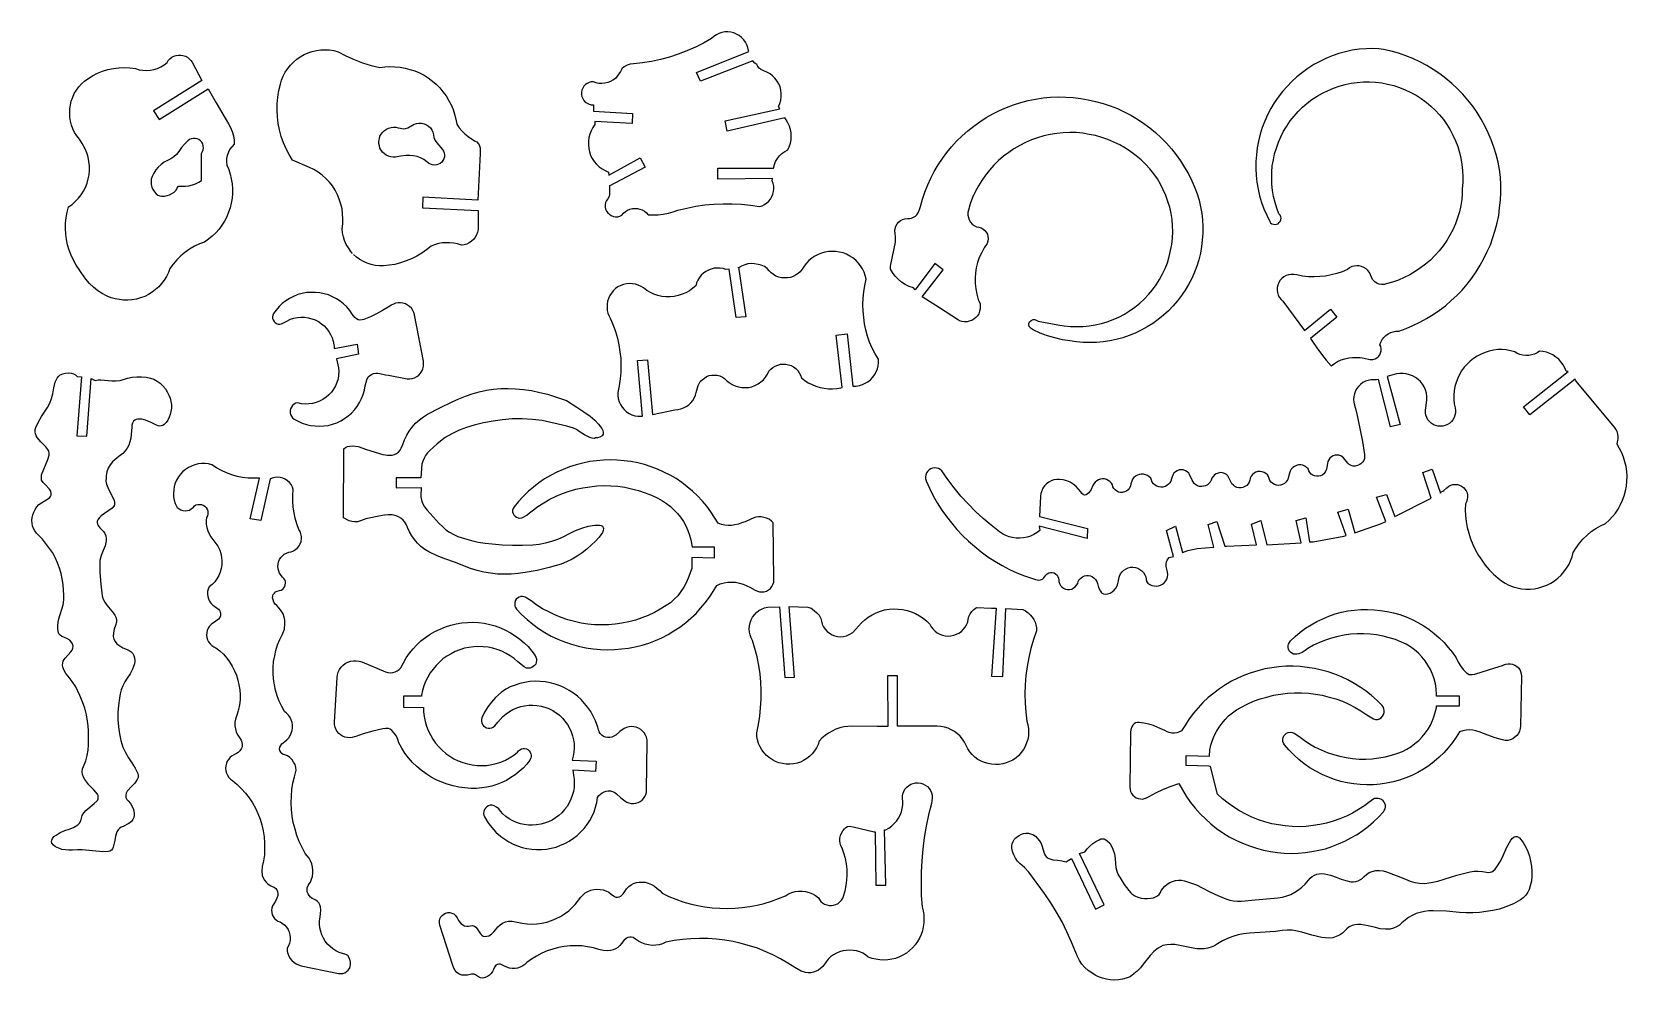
# Model space of a CAD drawing. Extents: x 0 to 250, y 0 to 149.
import ezdxf

# ---------------------------------------------------------------- set-up
doc = ezdxf.new("R2010")
doc.units = 0
doc.layers.get('0').update_dxf_attribs({"color": 1, "linetype": 'CONTINUOUS'})

msp = doc.modelspace()

# ---------------------------------------------------------------- linework, layer by layer
for points in [[(90.12, 120.64), (90.33, 120.37), (90.58, 120.14), (90.88, 119.95), (91.22, 119.82), (91.55, 119.77), (91.89, 119.77), (92.21, 119.85), (92.53, 120), (92.8, 120.32), (93.1, 120.58), (93.45, 120.78), (93.8, 120.93), (94.21, 121.03), (94.59, 121.06), (94.98, 121.05), (95.36, 120.96), (95.75, 120.83), (96.09, 120.63), (96.39, 120.37), (96.68, 120.07), (97.46, 120.04), (98.25, 120.05), (99.04, 120.16), (99.83, 120.32), (100.57, 120.52), (101.31, 120.79), (102.72, 121.13), (104.13, 121.41), (105.56, 121.62), (106.97, 121.75), (108.42, 121.8), (109.84, 121.8), (111.29, 121.73), (112.73, 121.58), (114.13, 121.36), (114.53, 121.48), (114.93, 121.67), (115.27, 121.92), (115.57, 122.2), (115.86, 122.54), (116.07, 122.91), (116.22, 123.3), (116.33, 123.72), (116.38, 124.14), (116.36, 124.57), (116.28, 124.99), (116.14, 125.38), (116.17, 125.78), (107.61, 125.68), (107.61, 127.36), (116.33, 127.39), (116.46, 127.93), (116.64, 128.44), (116.93, 128.91), (117.27, 129.33), (117.64, 129.69), (118.09, 130.01), (118.56, 130.27), (118.79, 130.75), (118.98, 131.29), (119.08, 131.81), (119.11, 132.37), (119.1, 132.94), (119, 133.46), (118.81, 133.98), (118.58, 134.5), (118.29, 134.95), (118.11, 135.29), (109.05, 133.21), (108.72, 134.78), (117.3, 136.7), (117.13, 137.03), (117.33, 137.52), (117.47, 138.03), (117.54, 138.56), (117.54, 139.07), (117.48, 139.6), (117.35, 140.13), (117.15, 140.61), (116.9, 141.05), (116.56, 141.49), (116.19, 141.84), (115.79, 142.16), (115.3, 142.43), (114.36, 142.86), (114.09, 143.08), (113.87, 143.33), (113.69, 143.62), (113.4, 143.85), (113.07, 144.24), (104.9, 141.05), (104.27, 142.39), (112.45, 145.67), (112.4, 145.82), (112.29, 146.29), (112.13, 146.73), (111.93, 147.15), (111.66, 147.53), (111.32, 147.88), (110.95, 148.17), (110.53, 148.41), (110.09, 148.59), (109.64, 148.71), (109.15, 148.76), (108.68, 148.76), (108.21, 148.67), (107.76, 148.52), (107.36, 148.32), (106.95, 148.05), (106.6, 147.72), (105.36, 147.01), (104.07, 146.36), (102.72, 145.79), (101.39, 145.25), (100.02, 144.81), (98.61, 144.42), (97.2, 144.12), (95.78, 143.89), (94.34, 143.74), (93.85, 143.69), (93.37, 143.52), (92.91, 143.3), (92.56, 142.96), (92.32, 142.56), (92.09, 142.16), (91.82, 141.79), (91.52, 141.47), (91.13, 141.17), (90.75, 140.96), (90.33, 140.8), (89.87, 140.7), (89.42, 140.66), (88.95, 140.68), (88.51, 140.76), (88.09, 140.91), (87.74, 140.91), (87.4, 140.83), (87.12, 140.68), (86.83, 140.48), (86.6, 140.23), (86.41, 139.94), (86.28, 139.64), (86.23, 139.29), (86.23, 138.95), (86.28, 138.61), (86.4, 138.31), (86.58, 137.99), (86.8, 137.76), (87.08, 137.56), (87.4, 137.4), (87.71, 137.32), (88.08, 137.3), (88.08, 136.3), (94.21, 135.98), (94.16, 134.4), (88.28, 134.7), (88.31, 134.21), (87.99, 133.76), (87.71, 133.26), (87.52, 132.72), (87.37, 132.18), (87.3, 131.61), (87.29, 131.06), (87.34, 130.48), (87.47, 129.93), (87.64, 129.39), (87.89, 128.89), (88.21, 128.42), (88.58, 128), (88.98, 127.61), (89.44, 127.26), (89.92, 126.99), (90.46, 126.76), (90.49, 126.3), (95.42, 129.01), (96.2, 127.56), (90.54, 124.54), (90.6, 124.52), (90.61, 123.31), (90.53, 122.94), (90.33, 122.59), (90.12, 122.32), (89.99, 121.99), (89.92, 121.65), (89.92, 121.31), (89.99, 120.96), (90.12, 120.64)], [(27.63, 139.82), (28.89, 137.62), (30.85, 134.35), (31.16, 133.74), (31.41, 133.14), (31.61, 132.47), (31.71, 131.79), (31.73, 131.14), (31.36, 130.75), (31.05, 130.35), (30.82, 129.9), (30.65, 129.39), (30.53, 128.91), (30.53, 128.38), (30.57, 127.86), (30.87, 127.16), (31.11, 126.44), (31.27, 125.7), (31.41, 124.94), (31.46, 124.19), (31.46, 123.43), (31.41, 122.66), (31.27, 121.9), (31.09, 121.16), (30.85, 120.46), (30.57, 119.74), (30.2, 119.08), (29.81, 118.43), (29.36, 117.8), (28.84, 117.25), (28.3, 116.71), (27.7, 116.24), (27.09, 115.79), (26.28, 115.49), (25.5, 115.12), (24.74, 114.66), (24, 114.16), (23.35, 113.6), (22.72, 112.98), (22.17, 112.33), (21.65, 111.62), (21.41, 111), (21.1, 110.38), (20.74, 109.83), (20.34, 109.27), (19.9, 108.78), (19.38, 108.33), (18.86, 107.93), (18.29, 107.58), (17.69, 107.27), (17.05, 107.04), (16.41, 106.85), (15.74, 106.74), (15.07, 106.69), (14.39, 106.69), (13.72, 106.75), (13.07, 106.87), (12.43, 107.05), (11.81, 107.31), (11.03, 107.71), (10.33, 108.16), (9.64, 108.72), (9.02, 109.31), (8.46, 109.96), (7.71, 111), (7.41, 111.46), (6.92, 112.16), (6.52, 112.93), (6.16, 113.71), (5.83, 114.51), (5.59, 115.33), (5.42, 116.17), (5.31, 117.05), (5.27, 117.89), (5.29, 118.74), (5.37, 119.62), (5.51, 120.46), (5.73, 121.3), (6.3, 121.7), (6.8, 122.14), (7.29, 122.66), (7.71, 123.18), (8.1, 123.77), (8.4, 124.37), (8.67, 125.01), (8.85, 125.7), (8.99, 126.35), (9.04, 127.06), (9.04, 127.75), (8.95, 128.42), (8.83, 129.11), (8.63, 129.78), (8.38, 130.4), (7.91, 131.27), (7.44, 131.93), (7.05, 132.43), (6.7, 132.99), (6.43, 133.54), (6.2, 134.15), (6.05, 134.75), (5.95, 135.39), (5.93, 136.03), (5.95, 136.67), (6.03, 137.3), (6.18, 137.91), (6.4, 138.51), (6.65, 139.08), (6.99, 139.64), (7.36, 140.14), (7.78, 140.63), (8.26, 141.05), (8.75, 141.42), (9.52, 141.89), (10.3, 142.26), (11.09, 142.59), (11.92, 142.85), (12.78, 143.03), (13.64, 143.13), (14.53, 143.15), (15.37, 143.11), (16.24, 143), (16.81, 142.83), (17.38, 142.73), (17.97, 142.71), (18.56, 142.75), (19.15, 142.86), (19.68, 143.03), (20.24, 143.28), (20.73, 143.57), (21.21, 143.95), (21.4, 144.27), (21.65, 144.54), (21.93, 144.78), (22.25, 144.95), (22.61, 145.06), (22.98, 145.13), (23.35, 145.13), (23.7, 145.06), (24.07, 144.96), (24.39, 144.79), (24.66, 144.54), (24.91, 144.29), (25.13, 143.99), (26.64, 141.12), (19.08, 136.38), (19.95, 134.99), (27.63, 139.82)], [(194.16, 119), (194.31, 118.81), (194.51, 118.66), (194.76, 118.58), (195.01, 118.53), (195.25, 118.58), (195.48, 118.66), (195.67, 118.83), (195.82, 119.03), (195.92, 119.28), (195.94, 119.53), (195.89, 119.77), (195.79, 120), (195.6, 120.21), (195.26, 121.08), (195, 122), (194.78, 122.94), (194.59, 123.88), (194.51, 124.86), (194.48, 125.82), (194.48, 126.77), (194.56, 127.73), (194.73, 128.69), (194.93, 129.61), (195.2, 130.53), (195.52, 131.44), (195.92, 132.32), (196.34, 133.19), (196.84, 133.98), (197.38, 134.78), (197.99, 135.56), (198.61, 136.28), (199.3, 136.93), (200.03, 137.56), (200.79, 138.14), (201.6, 138.68), (202.44, 139.15), (203.31, 139.57), (204.15, 139.94), (205.07, 140.24), (206, 140.51), (206.94, 140.7), (207.89, 140.83), (208.85, 140.9), (209.81, 140.9), (210.77, 140.86), (211.74, 140.75), (212.66, 140.58), (213.61, 140.33), (214.51, 140.02), (215.4, 139.69), (216.28, 139.27), (217.13, 138.81), (217.92, 138.31), (218.69, 137.72), (219.45, 137.1), (220.12, 136.46), (220.78, 135.74), (221.4, 134.99), (221.95, 134.23), (222.47, 133.41), (222.91, 132.55), (223.3, 131.68), (223.65, 130.77), (223.93, 129.86), (224.15, 128.94), (224.3, 127.98), (224.42, 127.02), (224.46, 126.07), (224.46, 125.11), (224.37, 124.15), (224.34, 123.35), (224.29, 122.47), (224.14, 121.5), (223.92, 120.52), (223.63, 119.57), (223.28, 118.64), (222.89, 117.72), (222.44, 116.85), (221.92, 116.01), (221.36, 115.18), (220.74, 114.39), (220.07, 113.66), (219.38, 112.97), (218.61, 112.31), (217.82, 111.72), (217, 111.15), (216.14, 110.67), (215.25, 110.21), (214.34, 109.83), (213.4, 109.51), (212.45, 109.22), (212.09, 109.15), (211.72, 109.12), (211.35, 109.17), (211, 109.27), (210.65, 109.56), (210.31, 109.89), (210.11, 110.3), (209.96, 110.65), (209.79, 111), (209.57, 111.3), (209.27, 111.57), (208.94, 111.81), (208.58, 111.96), (208.2, 112.04), (207.81, 112.06), (207.39, 112.03), (207.02, 111.93), (206.69, 111.74), (206.35, 111.49), (205.53, 111.14), (204.67, 110.85), (203.8, 110.63), (202.91, 110.46), (202, 110.36), (201.11, 110.33), (200.22, 110.35), (199.3, 110.46), (198.41, 110.65), (197.95, 110.7), (197.48, 110.72), (197.1, 110.67), (196.73, 110.55), (196.37, 110.33), (196.07, 110.08), (195.8, 109.79), (195.57, 109.42), (195.43, 109.05), (195.35, 108.67), (195.33, 108.25), (195.38, 107.86), (195.5, 107.47), (195.68, 107.11), (195.95, 106.79), (196.24, 106.52), (199.6, 101.9), (203.7, 105.24), (204.69, 104), (200.57, 100.66), (200.89, 100.2), (201.55, 99.19), (202.27, 98.2), (203.01, 97.26), (203.81, 96.36), (204.3, 96.73), (204.82, 97.04), (205.38, 97.3), (205.95, 97.48), (206.55, 97.63), (207.16, 97.7), (207.76, 97.7), (208.37, 97.67), (208.97, 97.55), (209.89, 97.36), (210.35, 97.36), (210.68, 97.46), (210.97, 97.62), (211.2, 97.85), (211.41, 98.1), (211.56, 98.4), (211.62, 98.72), (211.64, 99.08), (211.57, 99.4), (211.44, 99.68), (211.57, 100.1), (211.81, 100.49), (212.06, 100.82), (212.36, 101.13), (212.72, 101.38), (213.14, 101.58), (213.52, 101.71), (213.97, 101.8), (214.41, 101.8), (215.54, 102.22), (216.63, 102.69), (217.72, 103.21), (218.76, 103.78), (219.79, 104.42), (220.78, 105.09), (221.73, 105.79), (222.64, 106.6), (223.51, 107.41), (224.34, 108.26), (225.13, 109.19), (225.87, 110.13), (226.54, 111.12), (227.18, 112.14), (227.76, 113.2), (228.28, 114.28), (228.77, 115.37), (229.17, 116.49), (229.53, 117.64), (229.85, 118.81), (230.08, 119.97), (230.23, 121.16), (230.35, 122.37), (230.42, 123.58), (230.42, 124.77), (230.35, 125.97), (230.22, 127.16), (230, 128.33), (229.7, 129.51), (229.34, 130.67), (228.92, 131.81), (228.45, 132.94), (227.92, 134.03), (227.33, 135.09), (226.71, 136.09), (226, 137.1), (225.24, 138.04), (224.46, 138.97), (223.63, 139.84), (222.74, 140.68), (221.8, 141.44), (220.83, 142.17), (219.82, 142.85), (218.8, 143.47), (217.72, 144.04), (216.63, 144.56), (215.5, 145.01), (214.36, 145.4), (213.2, 145.75), (212.01, 146), (211.3, 146.12), (210.36, 146.15), (209.27, 146.12), (208.2, 146.04), (207.12, 145.87), (206.05, 145.63), (205.01, 145.35), (203.98, 145), (202.99, 144.59), (202, 144.12), (201.08, 143.62), (200.15, 143.03), (199.28, 142.39), (198.42, 141.72), (197.62, 140.98), (196.88, 140.21), (196.15, 139.4), (195.48, 138.53), (194.88, 137.62), (194.32, 136.72), (193.84, 135.74), (193.38, 134.75), (193, 133.74), (192.68, 132.7), (192.41, 131.64), (192.21, 130.59), (192.07, 129.49), (192.01, 128.42), (192.01, 127.33), (192.04, 126.25), (192.16, 125.18), (192.33, 124.1), (192.58, 123.04), (192.88, 122), (193.25, 120.98), (193.69, 119.99), (194.16, 119)], [(145.52, 103.44), (145.18, 103.63), (142.34, 105.48), (139.65, 107.22), (142.95, 111.42), (141.62, 112.41), (138.55, 108.3), (138.26, 108.6), (137.61, 108.82), (136.97, 109.12), (136.41, 109.51), (135.88, 109.94), (135.41, 110.43), (135, 111), (134.7, 111.56), (134.67, 111.93), (134.72, 112.29), (135.47, 115.77), (135.47, 116.53), (135.39, 117.18), (135.37, 117.55), (135.41, 117.92), (135.52, 118.29), (135.71, 118.63), (135.94, 118.91), (136.26, 119.16), (136.58, 119.33), (136.93, 119.45), (137.32, 119.48), (137.69, 119.5), (137.99, 119.55), (138.31, 119.67), (138.58, 119.84), (138.81, 120.05), (139.05, 120.47), (139.25, 120.89), (139.39, 121.36), (139.69, 122.51), (140.06, 123.63), (140.51, 124.74), (141, 125.82), (141.55, 126.87), (142.14, 127.9), (142.81, 128.89), (143.5, 129.85), (144.24, 130.75), (145.05, 131.63), (145.9, 132.45), (146.81, 133.26), (147.73, 133.98), (148.69, 134.67), (149.68, 135.32), (150.72, 135.89), (151.78, 136.43), (152.87, 136.9), (153.98, 137.32), (155.12, 137.67), (156.28, 137.98), (157.44, 138.19), (158.63, 138.4), (159.79, 138.5), (160.99, 138.55), (162.18, 138.53), (163.35, 138.46), (164.55, 138.31), (165.7, 138.11), (166.86, 137.86), (168.02, 137.54), (169.15, 137.15), (170.26, 136.73), (171.33, 136.23), (172.39, 135.67), (173.41, 135.09), (174.4, 134.41), (175.35, 133.71), (176.25, 132.97), (177.14, 132.16), (177.97, 131.31), (178.77, 130.42), (179.49, 129.49), (180.18, 128.52), (180.82, 127.51), (181.41, 126.49), (181.95, 125.41), (182.42, 124.32), (182.77, 123.35), (183.07, 122.34), (183.32, 121.33), (183.49, 120.29), (183.61, 119.25), (183.66, 118.21), (183.66, 117.17), (183.59, 116.11), (183.47, 115.07), (183.29, 114.04), (183.04, 113.02), (182.72, 112.01), (182.37, 111.05), (181.95, 110.08), (181.44, 109.15), (180.92, 108.23), (180.33, 107.39), (179.68, 106.55), (179.01, 105.76), (178.27, 104.99), (177.5, 104.3), (176.69, 103.63), (175.83, 103.02), (174.94, 102.47), (174.02, 101.95), (173.08, 101.51), (172.1, 101.13), (171.11, 100.77), (170.09, 100.5), (169.08, 100.29), (168.04, 100.13), (167, 100.03), (165.96, 100.03), (164.9, 100.05), (163.86, 100.15), (162.82, 100.3), (161.64, 100.47), (160.45, 100.74), (159.29, 101.09), (158.16, 101.51), (157.07, 102.02), (156.72, 102.23), (156.45, 102.55), (156.38, 102.79), (156.38, 103.02), (156.5, 103.26), (156.75, 103.48), (157.05, 103.63), (157.34, 103.63), (157.54, 103.53), (157.86, 103.36), (160.95, 102.81), (161.93, 102.64), (162.9, 102.55), (163.87, 102.52), (164.86, 102.55), (165.82, 102.64), (166.8, 102.79), (167.75, 103.01), (168.68, 103.29), (169.6, 103.63), (170.49, 104.03), (171.36, 104.48), (172.19, 104.99), (172.99, 105.56), (173.77, 106.18), (174.49, 106.84), (175.14, 107.56), (175.78, 108.3), (176.35, 109.09), (176.89, 109.93), (177.34, 110.78), (177.76, 111.66), (178.12, 112.55), (178.4, 113.5), (178.62, 114.44), (178.82, 115.42), (178.91, 116.39), (178.94, 117.37), (178.92, 118.34), (178.84, 119.32), (178.69, 120.29), (178.47, 121.25), (178.2, 122.17), (177.86, 123.09), (177.46, 124), (177.02, 124.86), (176.54, 125.7), (175.97, 126.49), (175.35, 127.26), (174.69, 128), (173.98, 128.67), (173.2, 129.33), (172.39, 129.95), (171.53, 130.5), (170.64, 131.02), (169.72, 131.48), (168.78, 131.88), (167.82, 132.21), (166.83, 132.48), (165.82, 132.68), (164.85, 132.85), (163.81, 132.95), (162.8, 132.95), (161.77, 132.9), (160.75, 132.8), (159.74, 132.65), (158.75, 132.43), (157.76, 132.15), (156.79, 131.81), (155.86, 131.41), (154.94, 130.95), (154.05, 130.42), (153.23, 129.86), (152.4, 129.24), (151.61, 128.57), (150.89, 127.85), (150.22, 127.09), (149.56, 126.29), (148.99, 125.45), (148.46, 124.59), (147.97, 123.68), (147.55, 122.76), (147.18, 121.8), (146.89, 120.81), (146.81, 120.42), (146.81, 120.02), (146.89, 119.63), (147.01, 119.25), (147.23, 118.9), (147.48, 118.59), (147.82, 118.36), (148.17, 118.16), (148.52, 118.12), (148.88, 118.01), (149.18, 117.84), (149.45, 117.59), (149.68, 117.32), (149.87, 117), (149.97, 116.64), (149.98, 116.28), (149.93, 115.92), (149.82, 115.57), (149.36, 114.88), (148.98, 114.14), (148.61, 113.37), (148.34, 112.56), (148.14, 111.76), (148.02, 110.95), (147.97, 110.11), (147.97, 109.27), (148.05, 108.45), (148.2, 107.61), (148.44, 106.8), (148.61, 106.45), (148.72, 106.08), (148.74, 105.68), (148.72, 105.31), (148.64, 104.92), (148.51, 104.55), (148.3, 104.23), (148.05, 103.93), (147.77, 103.68), (147.41, 103.49), (147.04, 103.36), (146.68, 103.29), (146.29, 103.29), (145.89, 103.34), (145.52, 103.44)], [(64.41, 130.3), (64.58, 130.06), (64.68, 129.76), (64.71, 129.46), (64.7, 129.14), (64.61, 128.86), (64.46, 128.57), (64.29, 128.33), (64.06, 128.13), (63.79, 128), (63.5, 127.91), (63.18, 127.86), (62.83, 127.9), (62.51, 128), (62.19, 128.15), (61.93, 128.37), (61.47, 128.72), (60.95, 128.99), (60.43, 129.19), (59.86, 129.34), (59.3, 129.39), (58.73, 129.39), (57.81, 129.26), (57.05, 129.11), (56.68, 129.11), (56.3, 129.14), (55.93, 129.24), (55.59, 129.41), (55.29, 129.61), (55.02, 129.9), (54.77, 130.2), (54.6, 130.52), (54.5, 130.9), (54.43, 131.26), (54.43, 131.64), (54.5, 132.01), (54.6, 132.38), (54.79, 132.72), (55.04, 133.02), (55.31, 133.29), (55.61, 133.49), (55.96, 133.66), (56.33, 133.76), (56.7, 133.79), (57.1, 133.79), (57.46, 133.71), (57.81, 133.63), (58.21, 133.57), (58.6, 133.61), (58.97, 133.73), (59.96, 134.26), (60.35, 134.38), (60.73, 134.45), (61.12, 134.43), (61.51, 134.35), (61.87, 134.2), (62.19, 133.96), (62.5, 133.69), (62.71, 133.37), (62.87, 133.02), (62.97, 132.63), (63.07, 132.18), (63.25, 131.74), (63.52, 131.37), (64.41, 130.3)], [(22.99, 124.57), (23.55, 124.54), (24.1, 124.54), (24.62, 124.62), (25.18, 124.74), (25.68, 124.93), (26.17, 125.16), (26.62, 125.45), (26.59, 127.58), (26.62, 129.69), (26.77, 129.98), (26.89, 130.27), (26.91, 130.57), (26.87, 130.89), (26.79, 131.19), (26.64, 131.44), (26.44, 131.68), (26.2, 131.88), (25.9, 132), (25.61, 132.06), (25.31, 132.06), (24.99, 132), (24.71, 131.88), (24.45, 131.68), (23.93, 131.17), (23.46, 130.6), (23.06, 130), (22.69, 129.54), (22.27, 129.16), (21.78, 128.84), (21.28, 128.59), (20.73, 128.32), (20.26, 127.98), (19.82, 127.56), (19.42, 127.11), (19.1, 126.62), (18.84, 126.07), (18.73, 125.66), (18.69, 125.23), (18.73, 124.82), (18.81, 124.4), (18.98, 124.02), (19.21, 123.67), (19.48, 123.35), (19.77, 123.16), (20.07, 123.04), (20.39, 123.01), (20.79, 123.01), (21.2, 123.08), (21.58, 123.2), (21.95, 123.4), (22.29, 123.63), (22.57, 123.9), (22.81, 124.24), (22.99, 124.57)], [(132.43, 95.42), (132.62, 95.9), (132.72, 96.39), (132.79, 96.91), (132.79, 97.4), (132.25, 98.25), (131.81, 99.16), (131.41, 100.08), (131.07, 101.04), (130.79, 102.02), (130.62, 102.97), (130.47, 103.96), (130.38, 104.97), (130.35, 105.98), (130.38, 106.99), (130.48, 108), (130.65, 108.99), (130.84, 109.98), (130.7, 110.55), (130.55, 111.07), (130.3, 111.57), (129.98, 112.06), (129.63, 112.51), (129.22, 112.93), (128.79, 113.29), (128.28, 113.59), (127.78, 113.87), (127.23, 114.08), (126.69, 114.21), (126.1, 114.29), (125.55, 114.31), (124.96, 114.29), (124.4, 114.19), (123.85, 114.04), (123.31, 113.84), (122.79, 113.55), (122.34, 113.24), (121.89, 112.87), (121.5, 112.45), (121.15, 111.99), (120.83, 111.51), (120.52, 111.14), (120.21, 110.85), (119.8, 110.6), (119.4, 110.38), (118.98, 110.25), (118.51, 110.16), (118.06, 110.15), (117.59, 110.18), (117.15, 110.28), (116.71, 110.45), (116.33, 110.68), (115.96, 110.95), (115.62, 111.27), (115.35, 111.66), (114.9, 111.94), (114.41, 112.14), (113.91, 112.29), (113.37, 112.38), (112.85, 112.4), (112.31, 112.35), (111.81, 112.21), (111.3, 111.99), (110.85, 111.74), (110.85, 111.87), (111.96, 104.08), (110.45, 103.95), (109.39, 111.56), (108.85, 111.49), (108.42, 111.62), (107.94, 111.71), (107.47, 111.71), (107, 111.67), (106.55, 111.56), (106.11, 111.4), (105.71, 111.19), (105.34, 110.9), (104.99, 110.6), (104.7, 110.21), (104.45, 109.83), (104.27, 109.39), (104.13, 108.94), (103.65, 108.53), (103.14, 108.13), (102.57, 107.83), (102, 107.59), (101.38, 107.39), (100.74, 107.26), (100.12, 107.19), (99.46, 107.19), (98.82, 107.26), (98.2, 107.41), (97.58, 107.61), (97.03, 107.86), (96.46, 108.2), (95.95, 108.58), (95.55, 108.83), (95.11, 109.04), (94.68, 109.17), (94.21, 109.25), (93.74, 109.27), (93.25, 109.24), (92.8, 109.14), (92.36, 108.97), (91.92, 108.75), (91.55, 108.48), (91.18, 108.15), (90.9, 107.78), (90.65, 107.39), (90.44, 106.94), (90.31, 106.5), (90.24, 106.01), (90.23, 105.54), (90.26, 105.06), (90.36, 104.62), (90.54, 104.18), (90.75, 103.75), (91.17, 102.75), (91.54, 101.73), (91.84, 100.69), (92.07, 99.65), (92.22, 98.59), (92.36, 97.51), (92.39, 96.46), (92.39, 95.38), (92.29, 94.31), (92.14, 93.23), (91.92, 92.17), (91.92, 91.7), (91.97, 91.22), (92.11, 90.73), (92.32, 90.31), (92.58, 89.87), (92.88, 89.5), (93.25, 89.17), (93.67, 88.9), (94.11, 88.7), (94.58, 88.55), (95.03, 88.48), (95.53, 88.46), (95.77, 88.48), (94.98, 97.18), (96.56, 97.31), (97.33, 88.73), (100.87, 89.49), (101.33, 89.5), (101.78, 89.6), (102.23, 89.76), (102.64, 89.97), (103.02, 90.24), (103.36, 90.58), (103.65, 90.93), (103.88, 91.32), (104.08, 91.77), (104.2, 92.21), (104.5, 93.28), (104.82, 93.89), (105.14, 94.19), (105.48, 94.46), (105.83, 94.68), (106.25, 94.83), (106.65, 94.91), (107.07, 94.93), (107.51, 94.89), (107.91, 94.78), (108.3, 94.61), (108.65, 94.36), (108.95, 94.09), (109.39, 93.74), (109.83, 93.45), (110.31, 93.23), (110.82, 93.06), (111.34, 92.98), (111.89, 92.95), (112.4, 92.98), (112.93, 93.1), (113.42, 93.28), (113.91, 93.53), (114.34, 93.84), (114.75, 94.17), (115.08, 94.59), (115.37, 95.05), (115.6, 95.52), (115.89, 95.85), (116.22, 96.12), (116.59, 96.34), (117, 96.49), (117.4, 96.61), (117.84, 96.64), (118.27, 96.64), (118.69, 96.54), (119.1, 96.41), (119.48, 96.2), (119.82, 95.94), (120.14, 95.63), (120.37, 95.28), (120.58, 94.91), (120.71, 94.47), (121.25, 94.07), (121.78, 93.72), (122.39, 93.42), (122.98, 93.16), (123.62, 92.98), (124.25, 92.85), (124.93, 92.78), (125.6, 92.78), (126.25, 92.81), (126.91, 92.93), (127.09, 92.95), (126.17, 101.19), (127.86, 101.38), (128.79, 93.2), (129.29, 93.2), (129.8, 93.27), (130.28, 93.42), (130.7, 93.64), (131.14, 93.87), (131.53, 94.19), (131.9, 94.58), (132.18, 94.98), (132.43, 95.42)], [(37.76, 103.8), (37.82, 103.56), (37.99, 103.34), (38.16, 103.16), (38.39, 103.01), (38.63, 102.92), (38.9, 102.92), (39.17, 102.96), (39.89, 103.34), (40.54, 103.68), (41.1, 103.85), (41.64, 103.95), (42.21, 103.98), (42.78, 103.98), (43.35, 103.9), (43.89, 103.76), (44.42, 103.56), (44.93, 103.31), (45.4, 102.97), (45.82, 102.62), (46.2, 102.22), (46.56, 101.75), (46.84, 101.26), (47.08, 100.74), (47.25, 100.22), (47.36, 99.66), (47.41, 99.46), (47.43, 99.08), (51.01, 99.78), (51.24, 98.2), (47.77, 97.48), (48.09, 96.07), (48.14, 95.47), (48.1, 94.89), (48.02, 94.31), (47.85, 93.75), (47.62, 93.22), (47.33, 92.71), (46.98, 92.22), (46.59, 91.8), (46.14, 91.43), (45.65, 91.1), (45.13, 90.83), (44.59, 90.61), (44.02, 90.48), (43.45, 90.39), (42.86, 90.38), (42.29, 90.43), (41.7, 90.54), (41.4, 90.49), (41.13, 90.36), (40.88, 90.14), (40.7, 89.91), (40.56, 89.64), (40.51, 89.34), (40.51, 89.02), (40.56, 88.73), (40.7, 88.46), (40.9, 88.23), (41.15, 88.01), (41.74, 87.69), (42.39, 87.4), (43.05, 87.19), (43.72, 87.02), (44.41, 86.93), (45.1, 86.9), (45.8, 86.93), (46.49, 87.03), (47.16, 87.22), (47.82, 87.45), (48.44, 87.72), (49.04, 88.09), (49.6, 88.5), (50.13, 88.95), (50.6, 89.45), (51.02, 90.01), (51.39, 90.6), (51.7, 91.22), (51.97, 91.85), (52.17, 92.54), (52.28, 93.22), (52.52, 94.17), (52.75, 94.63), (53.02, 94.84), (53.29, 95.03), (53.59, 95.15), (53.93, 95.2), (54.27, 95.2), (54.59, 95.15), (55.49, 94.98), (55.96, 94.93), (58.85, 94.34), (59.25, 94.34), (59.64, 94.37), (60.01, 94.49), (60.38, 94.69), (60.68, 94.93), (60.95, 95.21), (61.17, 95.53), (61.32, 95.9), (61.42, 96.31), (61.45, 96.71), (61.42, 97.08), (60.03, 104.35), (59.93, 104.72), (59.76, 105.07), (59.54, 105.39), (59.25, 105.68), (58.94, 105.9), (58.6, 106.08), (58.23, 106.2), (57.84, 106.25), (57.44, 106.25), (57.05, 106.18), (56.7, 106.05), (56.37, 105.88), (56.16, 105.74), (55.02, 105.06), (54.06, 104.54), (53.09, 104.05), (52.08, 103.65), (51.78, 103.56), (51.46, 103.54), (51.16, 103.61), (50.91, 103.75), (50.66, 103.96), (50.25, 104.5), (49.85, 105.06), (49.4, 105.61), (48.89, 106.08), (48.35, 106.53), (47.77, 106.9), (47.15, 107.22), (46.51, 107.51), (45.83, 107.69), (45.15, 107.83), (44.46, 107.89), (43.75, 107.89), (43.05, 107.86), (42.38, 107.73), (41.7, 107.54), (41.03, 107.26), (40.43, 106.95), (39.84, 106.58), (39.28, 106.13), (38.78, 105.66), (38.33, 105.12), (37.92, 104.59), (37.79, 104.33), (37.76, 104.07), (37.76, 103.8)], [(237.64, 61.98), (238.24, 62.28), (238.83, 62.66), (239.35, 63.07), (239.86, 63.52), (240.31, 64.04), (240.71, 64.6), (241.07, 65.17), (241.35, 65.8), (241.6, 66.43), (241.77, 67.08), (242.21, 67.82), (242.73, 68.53), (243.3, 69.2), (243.94, 69.8), (244.59, 70.37), (245.32, 70.83), (246.07, 71.28), (246.84, 71.63), (247.41, 72.17), (247.94, 72.72), (248.41, 73.28), (248.83, 73.9), (249.21, 74.59), (249.51, 75.28), (249.77, 76), (249.97, 76.76), (250.12, 77.51), (250.19, 78.27), (250.22, 79.04), (250.19, 79.8), (250.05, 80.55), (249.88, 81.29), (249.67, 82.03), (249.38, 82.73), (249.04, 83.42), (248.64, 84.08), (248.74, 84.46), (248.81, 84.85), (248.81, 85.27), (248.76, 85.66), (248.64, 86.06), (248.46, 86.41), (248.22, 86.73), (242.16, 94.04), (242.06, 94.29), (234.94, 88.66), (233.98, 89.92), (240.98, 95.48), (240.68, 95.55), (240.44, 96.07), (240.18, 96.54), (239.84, 96.99), (239.49, 97.4), (239.03, 97.75), (238.58, 98.07), (238.08, 98.3), (237.57, 98.49), (237.02, 98.61), (236.48, 98.67), (236.09, 98.4), (235.69, 98.2), (235.25, 98.07), (234.8, 97.99), (234.33, 97.97), (233.86, 98.02), (233.42, 98.14), (232.99, 98.32), (232.6, 98.57), (231.95, 98.74), (231.27, 98.86), (230.6, 98.91), (229.93, 98.91), (229.26, 98.82), (228.59, 98.67), (227.95, 98.47), (227.31, 98.22), (226.72, 97.9), (226.15, 97.53), (225.63, 97.11), (225.13, 96.64), (224.67, 96.14), (224.27, 95.58), (223.93, 95.01), (223.65, 94.41), (223.4, 93.77), (223.21, 93.11), (223.09, 92.46), (223.06, 91.77), (223.06, 91.08), (223.11, 90.43), (223.25, 89.76), (223.3, 89.37), (223.3, 88.98), (223.21, 88.61), (223.09, 88.26), (222.91, 87.91), (222.67, 87.61), (222.39, 87.37), (222.05, 87.15), (221.7, 87), (221.33, 86.9), (220.95, 86.88), (220.54, 86.88), (220.17, 87), (219.82, 87.17), (219.5, 87.37), (219.23, 87.62), (218.98, 87.92), (218.8, 88.28), (218.66, 88.63), (218.59, 89), (218.59, 89.4), (218.68, 90.16), (218.8, 91.05), (218.8, 91.57), (218.73, 92.09), (218.58, 92.58), (218.38, 93.05), (218.12, 93.5), (217.79, 93.89), (217.43, 94.24), (217.01, 94.56), (216.58, 94.81), (216.11, 94.98), (215.59, 95.1), (215.08, 95.16), (214.56, 95.16), (214.06, 95.1), (212.6, 94.71), (214.61, 87.19), (213.12, 86.78), (211.2, 94.21), (210.93, 94.16), (210.48, 94.19), (210.03, 94.17), (209.61, 94.09), (209.17, 93.94), (208.77, 93.74), (208.4, 93.45), (208.1, 93.15), (207.83, 92.8), (207.61, 92.43), (207.46, 91.99), (207.36, 91.55), (207.32, 91.1), (207.34, 90.66), (207.46, 90.21), (207.66, 89.45), (207.88, 88.58), (208.31, 86.55), (208.73, 84.52), (209.05, 82.47), (209.05, 82.15), (209.02, 81.83), (208.9, 81.51), (208.73, 81.24), (208.48, 81), (208.21, 80.84), (207.91, 80.72), (207.59, 80.64), (207.26, 80.65), (206.94, 80.74), (206.65, 80.89), (206.4, 81.09), (206.18, 81.34), (205.75, 81.96), (205.33, 82.23), (205.02, 82.33), (204.72, 82.37), (204.4, 82.35), (204.12, 82.25), (203.85, 82.1), (203.61, 81.89), (203.43, 81.64), (203.29, 81.36), (203.23, 81.07), (203.07, 80.18), (202.99, 79.93), (202.84, 79.68), (202.64, 79.43), (202.4, 79.24), (202.12, 79.11), (201.8, 79.06), (201.5, 79.06), (201.21, 79.11), (200.91, 79.22), (200.66, 79.39), (200.45, 79.64), (200.3, 79.91), (200.2, 80.2), (199.95, 80.43), (199.67, 80.64), (199.36, 80.77), (199.04, 80.84), (198.67, 80.84), (198.36, 80.75), (198.05, 80.6), (197.77, 80.4), (197.55, 80.15), (197.38, 79.86), (197.28, 79.53), (196.98, 78.55), (196.71, 78.13), (196.47, 77.91), (196.19, 77.76), (195.87, 77.65), (195.55, 77.61), (195.23, 77.65), (194.91, 77.73), (194.64, 77.9), (194.37, 78.12), (194.19, 78.37), (194.07, 78.69), (193.99, 78.99), (193.82, 79.26), (193.55, 79.48), (193.28, 79.66), (192.98, 79.76), (192.64, 79.8), (192.31, 79.8), (191.99, 79.69), (191.7, 79.51), (191.47, 79.31), (191.27, 79.04), (191.12, 78.75), (191.05, 78.42), (190.95, 78.12), (190.76, 77.85), (190.55, 77.61), (190.26, 77.43), (189.97, 77.29), (189.67, 77.23), (189.34, 77.23), (189.02, 77.29), (188.71, 77.43), (188.46, 77.63), (188.24, 77.86), (188.06, 78.15), (187.57, 79.09), (187.37, 79.31), (187.07, 79.46), (186.75, 79.56), (186.43, 79.61), (186.08, 79.54), (185.78, 79.43), (185.49, 79.26), (185.27, 79.02), (185.1, 78.74), (184.97, 78.42), (184.82, 78.13), (184.62, 77.9), (184.38, 77.7), (184.1, 77.56), (183.79, 77.48), (183.49, 77.43), (183.17, 77.44), (182.85, 77.56), (182.58, 77.7), (182.33, 77.9), (182.15, 78.15), (182, 78.42), (181.58, 79.33), (181.46, 79.53), (181.22, 79.76), (180.94, 79.91), (180.6, 80.03), (180.28, 80.05), (179.96, 80.03), (179.64, 79.91), (179.36, 79.76), (179.12, 79.51), (178.96, 79.24), (178.84, 78.94), (178.77, 78.62), (178.67, 78.3), (178.49, 78.02), (178.28, 77.78), (178.02, 77.58), (177.75, 77.43), (177.41, 77.34), (177.09, 77.33), (176.76, 77.36), (176.44, 77.48), (176.17, 77.65), (175.92, 77.86), (175.73, 78.12), (175.6, 78.42), (175.51, 78.75), (175.26, 78.97), (174.98, 79.16), (174.69, 79.29), (174.35, 79.36), (174.02, 79.38), (173.7, 79.34), (173.4, 79.22), (173.09, 79.07), (172.86, 78.84), (172.66, 78.59), (172.51, 78.28), (172.39, 77.88), (172.31, 77.51), (172.14, 77.14), (171.94, 76.91), (171.68, 76.72), (171.4, 76.59), (171.08, 76.52), (170.78, 76.52), (170.46, 76.57), (170.19, 76.71), (169.92, 76.89), (169.72, 77.13), (169.57, 77.39), (169.48, 77.71), (169.32, 77.98), (169.1, 78.22), (168.83, 78.4), (168.54, 78.55), (168.24, 78.64), (167.92, 78.64), (167.6, 78.6), (167.3, 78.49), (167.03, 78.33), (166.76, 78.12), (166.58, 77.88), (166.44, 77.6), (166.17, 76.99), (165.79, 76.47), (165.6, 76.27), (165.37, 76.13), (165.13, 76.1), (164.9, 76.18), (164.68, 76.34), (164.53, 76.59), (164.19, 77.02), (163.81, 77.43), (163.34, 77.8), (162.85, 78.1), (162.33, 78.32), (161.77, 78.47), (161.2, 78.55), (160.77, 78.55), (160.31, 78.47), (159.89, 78.33), (159.51, 78.12), (159.14, 77.86), (158.85, 77.54), (158.58, 77.18), (158.4, 76.77), (158.25, 76.34), (158.2, 75.92), (158.05, 72.71), (158.06, 72.71), (165.57, 70.86), (165.54, 69.28), (157.98, 71.2), (158.11, 70.54), (157.68, 70.21), (157.17, 69.89), (156.65, 69.65), (156.11, 69.48), (155.56, 69.37), (154.97, 69.33), (154.4, 69.33), (153.83, 69.42), (153.29, 69.55), (152.76, 69.75), (152.25, 70), (151.76, 70.34), (150.47, 71.36), (149.21, 72.44), (148, 73.51), (146.84, 74.71), (145.73, 75.93), (144.68, 77.21), (143.67, 78.55), (142.71, 79.9), (142.49, 80.1), (142.21, 80.25), (141.91, 80.33), (141.6, 80.35), (141.28, 80.32), (141, 80.22), (140.75, 80.05), (140.51, 79.85), (140.34, 79.56), (140.23, 79.27), (140.18, 78.97), (140.19, 78.67), (140.29, 78.35), (140.81, 77.16), (141.38, 76), (142.02, 74.86), (142.71, 73.75), (143.47, 72.74), (144.26, 71.72), (145.1, 70.71), (145.99, 69.77), (146.91, 68.86), (147.9, 68.01), (148.91, 67.2), (149.97, 66.43), (151.06, 65.72), (152.18, 65.07), (153.34, 64.44), (154.52, 63.92), (155.71, 63.42), (156.95, 63), (157.44, 62.85), (157.95, 62.76), (158.23, 62.8), (158.52, 62.92), (158.73, 63.1), (158.9, 63.34), (159.05, 63.55), (159.27, 63.76), (159.52, 63.87), (159.79, 63.94), (160.06, 63.94), (160.33, 63.89), (160.58, 63.76), (160.8, 63.55), (160.95, 63.32), (161.05, 63.08), (161.09, 62.8), (161.07, 62.51), (161.17, 62.21), (161.32, 61.93), (161.54, 61.69), (161.82, 61.51), (162.13, 61.35), (162.45, 61.29), (162.78, 61.29), (163.1, 61.35), (163.4, 61.52), (163.64, 61.72), (163.87, 61.96), (164.04, 62.24), (164.13, 62.55), (164.29, 62.85), (164.53, 63.08), (164.8, 63.29), (165.1, 63.4), (165.42, 63.47), (165.74, 63.47), (166.07, 63.4), (166.38, 63.27), (166.63, 63.08), (166.85, 62.83), (167.03, 62.53), (167.13, 62.23), (167.3, 61.61), (167.6, 61), (167.8, 60.77), (168.07, 60.6), (168.41, 60.53), (168.76, 60.58), (169.15, 60.72), (169.47, 60.92), (169.77, 61.19), (170.02, 61.51), (170.22, 61.86), (170.36, 62.23), (170.42, 62.63), (170.49, 63.02), (170.61, 63.39), (170.78, 63.74), (171.01, 64.04), (171.3, 64.29), (171.62, 64.51), (171.97, 64.66), (172.34, 64.76), (172.71, 64.76), (173.09, 64.75), (173.46, 64.61), (173.8, 64.44), (174.1, 64.21), (174.35, 63.94), (174.57, 63.6), (174.71, 63.27), (174.79, 62.9), (174.82, 62.51), (175.06, 62.26), (175.35, 62.06), (175.66, 61.93), (176.02, 61.84), (176.35, 61.82), (176.71, 61.86), (177.02, 61.96), (177.34, 62.13), (177.63, 62.34), (177.85, 62.63), (178, 62.92), (178.12, 63.25), (178.17, 63.59), (178.13, 64.04), (178.02, 64.48), (177.93, 64.9), (177.91, 65.33), (177.95, 65.6), (178.05, 65.89), (178.22, 66.09), (178.39, 66.28), (179.09, 66.44), (177.98, 70.56), (179.38, 71.21), (180.5, 67.08), (181.32, 67.4), (182.79, 67.7), (185.41, 67.92), (184.5, 71.48), (185.88, 71.95), (187.1, 68.09), (187.37, 68.09), (192.09, 68.29), (191.3, 71.55), (192.75, 72.12), (193.72, 68.31), (199.08, 68.58), (198.3, 72.09), (199.83, 72.52), (200.4, 68.74), (200.99, 68.76), (205.81, 69.65), (206.15, 69.77), (204.87, 73.41), (206.48, 73.87), (207.49, 70.19), (211.71, 71.62), (212.35, 71.95), (210.93, 75.76), (212.46, 76.18), (213.77, 72.71), (219.48, 75.6), (218.16, 79.63), (219.65, 80.15), (220.95, 76.39), (221.06, 76.6), (221.31, 76.71), (221.47, 76.81), (221.94, 77.23), (222.26, 77.48), (222.57, 77.65), (222.91, 77.73), (223.25, 77.76), (223.62, 77.75), (223.95, 77.66), (224.25, 77.51), (224.56, 77.28), (224.79, 77.02), (224.98, 76.74), (225.11, 76.42), (225.18, 76.07), (225.18, 75.71), (225.14, 75.38), (225.03, 75.03), (224.86, 74.74), (224.84, 73.78), (224.88, 72.88), (224.98, 71.94), (225.14, 70.99), (225.38, 70.1), (225.68, 69.21), (226.02, 68.32), (226.42, 67.45), (226.89, 66.63), (227.41, 65.86), (227.98, 65.08), (228.59, 64.36), (229.26, 63.69), (229.98, 63.05), (230.5, 62.65), (231.09, 62.28), (231.69, 61.98), (232.33, 61.72), (232.99, 61.56), (233.66, 61.4), (234.33, 61.35), (235, 61.35), (235.69, 61.4), (236.36, 61.56), (237, 61.74), (237.64, 61.98)], [(21.48, 91.77), (21.68, 91.28), (21.8, 90.78), (21.9, 90.28), (21.9, 89.74), (21.8, 89.23), (21.68, 88.73), (21.53, 88.29), (21.33, 87.87), (21.06, 87.5), (20.74, 87.19), (20.52, 87.03), (20.29, 86.93), (20.04, 86.92), (19.79, 86.95), (19.53, 87.08), (18.69, 87.49), (17.8, 87.84), (17.22, 88.01), (16.61, 88.01), (16.36, 87.96), (16.12, 87.84), (15.92, 87.69), (15.77, 87.4), (15.67, 87.08), (15.65, 86.73), (15.5, 85.02), (15.38, 84.46), (15.2, 83.94), (14.96, 83.46), (14.65, 83.02), (14.24, 82.62), (13.82, 82.28), (13.37, 81.95), (12.65, 81.32), (12.29, 80.85), (11.98, 80.3), (11.76, 79.75), (11.64, 79.14), (11.64, 78.74), (11.62, 78.28), (11.69, 77.83), (11.99, 77.02), (12.41, 76.25), (12.88, 75.26), (12.93, 74.98), (12.93, 74.69), (12.88, 74.4), (12.58, 74.02), (10.88, 72.84), (10.6, 72.56), (10.35, 72.22), (10.26, 71.99), (10.25, 71.77), (10.3, 71.53), (10.4, 71.31), (10.65, 70.94), (10.95, 70.63), (11.24, 70.37), (11.45, 70.05), (11.61, 69.68), (11.67, 69.3), (11.67, 68.9), (11.49, 68.14), (11.19, 67.4), (10.88, 66.63), (10.68, 65.84), (10.68, 63.97), (10.8, 62.13), (11.02, 60.26), (11.17, 59.76), (11.44, 59.27), (11.76, 58.83), (12.81, 57.58), (13.03, 57.27), (13.17, 56.92), (13.25, 56.55), (13.27, 56.18), (13.12, 55.63), (12.92, 55.07), (12.8, 54.48), (12.76, 53.9), (12.87, 53.48), (13.05, 53.11), (13.3, 52.77), (13.65, 52.52), (14.24, 52.15), (14.93, 51.86), (15.25, 51.71), (15.59, 51.51), (15.82, 51.23), (16.01, 50.91), (16.11, 50.54), (16.12, 50.08), (16.07, 49.61), (15.96, 49.18), (15.79, 48.76), (15.4, 48.04), (14.93, 47.36), (14.58, 46.79), (14.26, 46.19), (14.02, 45.55), (13.86, 44.89), (13.74, 44.21), (13.57, 43.1), (13.49, 41.97), (13.49, 40.85), (13.57, 39.72), (13.74, 38.65), (13.96, 37.61), (14.24, 36.56), (14.68, 35.71), (15.17, 34.88), (15.7, 34.09), (16.19, 33.27), (16.61, 32.42), (16.66, 32.1), (16.66, 31.78), (16.53, 31.46), (16.17, 30.9), (15.7, 30.4), (14.96, 29.63), (14.8, 29.32), (14.71, 29.01), (14.73, 28.67), (14.88, 28.35), (15.08, 28.12), (15.44, 27.71), (15.74, 27.24), (15.94, 26.74), (16.06, 26.2), (16.04, 25.87), (15.97, 25.53), (15.84, 25.19), (15.65, 24.91), (15.38, 24.67), (15.12, 24.49), (14.33, 24.12), (14.01, 24), (13.72, 23.8), (13.52, 23.55), (13.34, 23.24), (13.12, 22.59), (13, 21.9), (12.76, 20.88), (12.66, 20.62), (12.5, 20.41), (12.24, 20.24), (11.98, 20.15), (11.12, 20.12), (7.91, 20.42), (7.14, 20.46), (6.37, 20.41), (5.81, 20.39), (5.27, 20.42), (4.72, 20.51), (4.22, 20.68), (3.7, 20.89), (3.38, 21.16), (3.14, 21.46), (3.09, 21.72), (3.11, 21.95), (3.21, 22.19), (3.46, 22.51), (3.78, 22.76), (4.43, 23.16), (5.14, 23.46), (5.84, 23.68), (6.55, 23.95), (7.19, 24.34), (7.46, 24.62), (7.66, 24.97), (7.76, 25.38), (7.89, 25.81), (8.15, 26.23), (8.46, 26.59), (9.77, 27.7), (10.28, 28.2), (10.4, 28.45), (10.41, 28.7), (10.38, 28.96), (10.28, 29.19), (9.69, 29.86), (8.95, 30.64), (8.3, 31.46), (8.1, 31.84), (7.96, 32.25), (7.91, 32.68), (7.96, 33.12), (8.1, 33.52), (8.45, 34.38), (8.68, 35.22), (8.83, 36.06), (8.88, 36.92), (8.87, 37.77), (8.87, 39.13), (8.83, 39.87), (8.73, 40.61), (8.55, 41.64), (8.28, 42.66), (7.94, 43.65), (7.52, 44.63), (6.89, 46.02), (6.32, 46.86), (5.68, 47.67), (5.34, 48.1), (5.07, 48.59), (4.87, 49.11), (4.8, 49.41), (4.84, 49.71), (4.9, 50.02), (5.04, 50.29), (5.22, 50.52), (6.13, 51.5), (6.32, 51.75), (6.43, 52.08), (6.45, 52.39), (6.37, 52.74), (6.18, 53.07), (5.95, 53.34), (5.49, 53.61), (5.02, 53.8), (4.69, 53.93), (4.42, 54.12), (4.25, 54.3), (4.17, 54.5), (4.06, 55.04), (4.05, 55.59), (4.1, 56.15), (4.22, 56.7), (4.89, 58.89), (4.99, 59.64), (5.01, 60.38), (4.95, 61.15), (4.9, 62.04), (4.77, 62.93), (4.57, 63.79), (4.33, 64.63), (4.01, 65.47), (3.64, 66.29), (3.21, 67.06), (2.45, 68.14), (1.65, 69.15), (0.74, 70.1), (0.47, 70.46), (0.25, 70.83), (0.1, 71.26), (0.02, 71.68), (0, 72.12), (0.05, 72.56), (0.13, 72.98), (0.29, 73.41), (0.49, 73.83), (0.77, 74.24), (1.09, 74.59), (1.48, 74.89), (1.9, 75.13), (2.33, 75.38), (2.74, 75.66), (2.91, 75.85), (3.02, 76.08), (3.04, 76.34), (2.96, 76.72), (2.77, 77.04), (2.1, 77.75), (1.78, 78.07), (1.53, 78.45), (1.48, 78.72), (1.48, 78.99), (1.53, 79.26), (2.5, 81.66), (2.72, 82.35), (2.72, 82.67), (2.64, 82.99), (2.5, 83.26), (2.2, 83.64), (2.05, 83.81), (1.41, 84.43), (0.84, 85.1), (0.67, 85.39), (0.54, 85.69), (0.5, 86.04), (0.52, 86.36), (0.64, 86.68), (1.04, 87.57), (1.49, 88.41), (2.05, 89.22), (2.45, 89.84), (2.82, 90.53), (3.09, 91.25), (3.28, 91.99), (3.43, 92.9), (3.64, 93.8), (3.78, 94.14), (3.95, 94.44), (4.17, 94.71), (4.43, 94.95), (4.85, 95.11), (5.27, 95.21), (5.71, 95.25), (6.16, 95.21), (6.53, 95.13), (6.85, 94.95), (7.12, 94.68), (7.76, 94.63), (7.04, 85.41), (8.6, 85.32), (9.29, 94.36), (9.94, 94.05), (10.4, 94.17), (10.83, 94.17), (12.53, 94.02), (13.18, 93.99), (13.84, 94.09), (15.02, 94.41), (15.74, 94.58), (16.44, 94.66), (17.17, 94.66), (17.9, 94.61), (18.61, 94.46), (19.15, 94.26), (19.65, 93.97), (20.14, 93.64), (20.54, 93.22), (20.93, 92.78), (21.23, 92.29), (21.48, 91.77)], [(88.34, 85.05), (88.23, 84.97), (87.86, 85), (87.5, 85.12), (86.66, 85.56), (85.84, 86.06), (85.41, 86.36), (84.93, 86.6), (84.41, 86.77), (83.91, 86.88), (80.06, 87.79), (78.5, 87.96), (76.92, 88.04), (75.34, 88.04), (73.83, 87.91), (72.34, 87.71), (70.84, 87.44), (69.37, 87.08), (68.19, 86.72), (67.01, 86.26), (65.89, 85.71), (64.8, 85.1), (63.59, 84.13), (62.4, 83.07), (62.04, 82.7), (61.76, 82.31), (61.51, 81.89), (61.3, 81.42), (61.15, 80.95), (61.02, 78.82), (57.14, 78.8), (57.16, 77.23), (61.07, 77.26), (61, 76), (61.02, 75.8), (61.1, 75.29), (61.25, 74.82), (61.59, 74.24), (61.99, 73.72), (63.87, 71.65), (64.38, 71.15), (64.93, 70.66), (65.5, 70.26), (66.16, 69.9), (66.81, 69.62), (67.85, 69.26), (68.93, 68.95), (70, 68.71), (71.1, 68.54), (72.2, 68.42), (73.78, 68.29), (75.4, 68.22), (76.97, 68.22), (78.59, 68.29), (79.59, 68.41), (80.58, 68.59), (81.54, 68.86), (82.5, 69.2), (83.42, 69.6), (84.31, 70.09), (85.27, 70.54), (86.26, 70.89), (87.27, 71.2), (88.31, 71.38), (89.02, 71.38), (89.27, 71.31), (89.5, 71.2), (89.62, 71.01), (89.67, 70.83), (89.62, 70.51), (89.49, 70.24), (88.98, 69.5), (88.41, 68.86), (87.74, 68.21), (87.05, 67.59), (86.3, 67.01), (85.52, 66.49), (84.72, 66.02), (83.88, 65.6), (83.02, 65.25), (81.14, 64.73), (79.26, 64.28), (77.38, 63.94), (76.3, 63.77), (75.19, 63.69), (74.12, 63.67), (73.03, 63.71), (71.95, 63.82), (70.88, 64.01), (69.82, 64.26), (68.78, 64.56), (66.28, 65.57), (64.91, 66.04), (63.59, 66.58), (62.26, 67.18), (61.64, 67.57), (61.03, 68.02), (60.51, 68.53), (60.01, 69.1), (59.59, 69.68), (59.22, 70.34), (58.9, 71.01), (58.75, 71.43), (58.52, 71.82), (58.23, 72.14), (57.89, 72.46), (57.52, 72.69), (57.12, 72.86), (56.52, 72.98), (55.9, 72.99), (55.29, 72.96), (54.67, 72.84), (52.4, 72.39), (51.56, 72.04), (51.09, 71.9), (50.59, 71.87), (50.17, 71.94), (49.77, 72.07), (48.86, 72.52), (48.93, 83.34), (49.19, 83.56), (49.51, 83.69), (49.88, 83.79), (50.3, 83.81), (50.77, 83.78), (51.19, 83.69), (52.47, 83.26), (55.06, 82.47), (55.78, 82.37), (56.52, 82.38), (56.87, 82.47), (57.21, 82.63), (57.51, 82.85), (57.76, 83.14), (57.94, 83.46), (58.2, 84.04), (58.47, 84.77), (58.8, 85.47), (59.19, 86.14), (59.67, 86.77), (60.18, 87.37), (60.78, 87.89), (61.4, 88.36), (62.06, 88.78), (63.97, 89.77), (65.92, 90.7), (66.95, 91.18), (68.01, 91.62), (69.08, 91.99), (70.17, 92.29), (71.3, 92.54), (72.42, 92.71), (73.56, 92.8), (74.69, 92.81), (75.85, 92.76), (77.13, 92.66), (78.38, 92.48), (79.66, 92.21), (80.9, 91.91), (83.88, 90.95), (85.49, 89.86), (86.55, 89.17), (87.59, 88.45), (88.28, 87.87), (88.88, 87.24), (89.42, 86.53), (89.57, 86.24), (89.62, 85.91), (89.6, 85.64), (89.47, 85.41), (89.08, 85.17), (88.71, 85.07), (88.34, 85.05)], [(25.03, 80.64), (24.56, 80.42), (24.1, 80.11), (23.66, 79.78), (23.31, 79.36), (22.98, 78.94), (22.69, 78.45), (22.47, 77.96), (22.32, 77.43), (22.24, 76.91), (22.19, 76.35), (22.22, 75.81), (22.3, 75.28), (22.46, 74.76), (22.61, 74.44), (22.81, 74.15), (23.08, 73.95), (23.36, 73.77), (23.7, 73.68), (24.03, 73.63), (24.39, 73.65), (24.71, 73.75), (24.99, 73.92), (25.28, 74.14), (25.48, 74.4), (25.73, 74.56), (26.02, 74.64), (26.32, 74.64), (26.59, 74.62), (26.86, 74.52), (27.11, 74.37), (27.33, 74.15), (27.48, 73.9), (27.58, 73.63), (27.61, 73.36), (27.61, 73.11), (27.53, 72.83), (27.39, 72.57), (27.36, 72.05), (27.36, 71.53), (27.44, 70.99), (27.6, 70.49), (27.8, 69.99), (28.05, 69.53), (28.37, 69.11), (29.14, 68.06), (29.46, 67.47), (29.64, 66.91), (29.76, 66.33), (29.81, 65.74), (29.8, 65.17), (29.71, 64.56), (29.54, 64.01), (29.31, 63.47), (29.01, 62.97), (28.67, 62.48), (28.25, 62.08), (27.8, 61.71), (27.65, 61.34), (27.56, 60.97), (27.56, 60.56), (27.6, 60.16), (27.7, 59.81), (27.86, 59.46), (28.08, 59.12), (28.37, 58.83), (28.69, 58.62), (29.26, 58.21), (29.44, 58.01), (29.53, 57.76), (29.56, 57.51), (29.56, 57.17), (29.46, 56.87), (29.27, 56.6), (28.64, 56.15), (28.4, 56), (28.1, 55.78), (27.85, 55.51), (27.65, 55.19), (27.51, 54.84), (27.44, 54.48), (27.41, 54.12), (27.44, 53.73), (27.56, 53.39), (27.71, 53.06), (27.95, 52.75), (28.22, 52.5), (28.52, 52.3), (28.87, 52.15), (29.48, 51.65), (30.03, 51.13), (30.57, 50.52), (31.02, 49.92), (31.42, 49.24), (31.79, 48.54), (32.08, 47.83), (32.31, 47.08), (32.48, 46.32), (32.62, 45.55), (32.65, 44.78), (32.65, 43.99), (32.57, 43.21), (32.4, 42.46), (32.18, 41.7), (31.91, 40.96), (31.84, 40.46), (31.84, 39.91), (31.91, 39.4), (32.06, 38.88), (32.28, 38.41), (32.6, 37.96), (32.8, 37.66), (32.92, 37.34), (32.99, 36.95), (32.97, 36.58), (32.82, 36.28), (32.63, 35.98), (32.36, 35.72), (32.08, 35.54), (31.78, 35.39), (31.42, 35.2), (31.12, 34.99), (30.87, 34.68), (30.65, 34.36), (30.5, 34.01), (30.4, 33.61), (30.38, 33.24), (30.4, 32.85), (30.52, 32.47), (30.69, 32.13), (30.9, 31.81), (31.17, 31.53), (31.49, 31.31), (32.2, 30.7), (32.89, 30.03), (33.51, 29.32), (34.08, 28.59), (34.6, 27.8), (35.05, 26.96), (35.46, 26.12), (35.81, 25.24), (36.06, 24.34), (36.28, 23.41), (36.41, 22.49), (36.48, 21.55), (36.5, 20.59), (36.46, 19.67), (36.35, 18.73), (36.14, 17.82), (36.08, 17.08), (36.14, 16.43), (36.28, 16.06), (36.46, 15.7), (36.72, 15.37), (37.03, 15.1), (37.35, 14.86), (37.71, 14.7), (37.99, 14.58), (38.24, 14.38), (38.43, 14.16), (38.55, 13.89), (38.58, 13.59), (38.56, 13.29), (38.43, 12.83), (38.21, 12.36), (37.94, 11.94), (37.74, 11.64), (37.64, 11.3), (37.59, 10.97), (37.61, 10.61), (37.69, 10.26), (37.82, 9.96), (38.06, 9.67), (38.31, 9.44), (38.6, 9.27), (38.93, 9.12), (39.32, 8.9), (39.67, 8.62), (39.94, 8.31), (40.21, 7.93), (40.38, 7.52), (40.48, 7.09), (40.53, 6.65), (40.51, 6.21), (40.41, 5.78), (40.26, 5.36), (40.04, 4.99), (40.06, 4.55), (40.16, 4.15), (40.31, 3.76), (40.51, 3.39), (40.78, 3.07), (41.1, 2.79), (41.43, 2.55), (41.82, 2.37), (42.22, 2.25), (48.1, 1.02), (48.44, 1.01), (48.77, 1.04), (49.08, 1.14), (49.36, 1.33), (49.6, 1.55), (49.8, 1.83), (49.92, 2.13), (49.97, 2.45), (49.97, 2.79), (49.85, 3.29), (49.55, 3.85), (49.26, 4.03), (48.72, 4.17), (48.19, 4.35), (47.68, 4.6), (47.2, 4.89), (46.76, 5.26), (46.36, 5.66), (46.02, 6.11), (45.72, 6.58), (45.48, 7.09), (45.3, 7.64), (45.18, 8.2), (45.13, 8.75), (45.13, 9.32), (45.2, 9.88), (45.26, 10.43), (45.3, 10.97), (45.26, 11.52), (45.16, 11.82), (45.01, 12.11), (44.79, 12.34), (44.54, 12.55), (44.24, 12.68), (43.95, 12.81), (43.69, 13.02), (43.47, 13.27), (43.32, 13.55), (43.2, 13.87), (43.16, 14.19), (43.18, 14.49), (43.32, 14.83), (43.48, 15.1), (43.7, 15.35), (43.87, 15.82), (44, 16.27), (44.07, 16.78), (44.07, 17.27), (44.02, 17.74), (43.9, 18.24), (43.72, 18.69), (43.48, 19.13), (43.18, 19.52), (42.86, 19.87), (42.38, 20.79), (41.94, 21.73), (41.57, 22.71), (41.27, 23.7), (41, 24.72), (40.83, 25.73), (40.71, 26.77), (40.68, 27.81), (40.7, 28.84), (40.78, 29.88), (40.95, 30.9), (41.17, 31.91), (41.47, 32.92), (41.4, 33.37), (41.28, 33.81), (41.05, 34.21), (40.8, 34.58), (40.48, 34.92), (40.09, 35.19), (39.65, 35.34), (39.4, 35.4), (39.2, 35.57), (39.03, 35.77), (38.9, 36.03), (38.86, 36.28), (38.9, 36.56), (39.03, 36.82), (39.22, 37.07), (39.65, 37.44), (39.99, 37.69), (40.28, 38.01), (40.51, 38.38), (40.68, 38.75), (40.81, 39.17), (40.86, 39.59), (40.86, 40.01), (40.81, 40.43), (40.68, 40.83), (40.49, 41.22), (40.26, 41.57), (39.94, 41.87), (39.62, 42.14), (39.18, 42.93), (38.78, 43.75), (38.48, 44.59), (38.21, 45.47), (38.03, 46.34), (37.91, 47.25), (37.82, 48.15), (37.82, 49.06), (37.92, 49.97), (38.08, 50.86), (38.28, 51.73), (38.55, 52.59), (38.88, 53.44), (39.3, 54.25), (39.6, 55.04), (39.7, 55.91), (39.67, 56.45), (39.57, 56.95), (39.39, 57.47), (39.12, 57.93), (38.8, 58.36), (38.43, 58.75), (38.18, 59), (37.97, 59.29), (37.82, 59.66), (37.76, 59.99), (37.77, 60.26), (37.86, 60.51), (38.03, 60.73), (38.23, 60.9), (38.46, 61), (38.83, 61.12), (39.1, 61.2), (39.34, 61.32), (39.52, 61.54), (39.67, 61.76), (39.75, 62.01), (39.79, 62.28), (39.77, 62.55), (39.67, 62.82), (39.52, 63.03), (39.32, 63.2), (39.08, 63.49), (38.86, 63.82), (38.71, 64.14), (38.63, 64.51), (38.58, 64.9), (38.61, 65.25), (38.7, 65.62), (38.85, 65.97), (39.07, 66.29), (39.32, 66.56), (39.59, 66.8), (39.92, 66.98), (40.28, 67.11), (40.65, 67.18), (41.01, 67.33), (41.35, 67.53), (41.65, 67.79), (41.9, 68.11), (42.09, 68.46), (42.24, 68.81), (42.29, 69.21), (42.29, 69.62), (42.21, 70), (42.06, 70.37), (41.85, 70.71), (41.55, 71.58), (41.3, 72.46), (41.12, 73.31), (40.98, 74.2), (40.93, 75.11), (40.93, 76.03), (40.98, 76.96), (40.86, 77.34), (40.68, 77.75), (40.41, 78.08), (40.11, 78.35), (39.74, 78.6), (39.35, 78.77), (38.93, 78.85), (38.51, 78.89), (38.11, 78.85), (37.69, 78.74), (37.35, 78.64), (35.89, 72.1), (34.26, 72.34), (35.71, 78.75), (35.67, 78.77), (34.82, 78.74), (33.93, 78.77), (33.05, 78.85), (32.2, 79.02), (31.34, 79.26), (30.53, 79.56), (29.73, 79.93), (28.96, 80.35), (28.23, 80.85), (27.71, 80.97), (27.16, 81.04), (26.62, 81.04), (26.07, 80.99), (25.55, 80.85), (25.03, 80.64)], [(75.41, 73.72), (75.41, 73.46), (75.48, 73.21), (75.6, 72.98), (75.78, 72.76), (76, 72.61), (76.29, 72.52), (76.55, 72.47), (76.84, 72.51), (77.07, 72.61), (77.61, 72.94), (78.05, 73.3), (78.47, 73.63), (79.34, 74.3), (80.28, 74.89), (81.24, 75.43), (82.23, 75.92), (83.24, 76.34), (84.28, 76.71), (85.34, 77.01), (86.41, 77.24), (87.5, 77.41), (88.6, 77.53), (89.69, 77.58), (90.8, 77.56), (91.91, 77.48), (92.98, 77.31), (94.07, 77.09), (95.15, 76.82), (96.19, 76.47), (97.2, 76.07), (98.2, 75.6), (98.89, 75.21), (99.55, 74.77), (100.17, 74.3), (100.74, 73.75), (101.28, 73.21), (101.75, 72.62), (102.2, 71.95), (102.57, 71.28), (102.91, 70.56), (103.17, 69.82), (103.38, 69.08), (103.58, 67.95), (107, 67.95), (107.04, 66.22), (103.54, 66.28), (103.51, 64.56), (102.92, 63.08), (102.64, 62.34), (102.27, 61.64), (101.81, 60.95), (101.31, 60.31), (100.76, 59.74), (100.15, 59.2), (99.5, 58.75), (98.57, 58.18), (97.65, 57.68), (96.68, 57.21), (95.67, 56.82), (94.66, 56.48), (93.62, 56.2), (92.56, 56), (91.5, 55.83), (90.43, 55.74), (89.34, 55.71), (88.26, 55.74), (87.2, 55.85), (86.14, 56.01), (85.09, 56.25), (84.04, 56.53), (83.02, 56.87), (82.03, 57.29), (81.06, 57.76), (80.11, 58.26), (79.19, 58.83), (78.32, 59.49), (77.36, 60.09), (76.96, 60.2), (76.69, 60.18), (76.42, 60.09), (76.17, 59.94), (75.98, 59.74), (75.83, 59.51), (75.75, 59.24), (75.73, 58.95), (75.76, 58.68), (75.87, 58.43), (76.03, 58.2), (76.82, 57.36), (77.68, 56.58), (78.57, 55.85), (79.49, 55.17), (80.45, 54.55), (81.46, 53.98), (82.48, 53.49), (83.56, 53.06), (84.65, 52.69), (85.76, 52.39), (86.88, 52.15), (88.04, 51.98), (89.18, 51.86), (90.28, 51.83), (91.38, 51.85), (92.48, 51.95), (93.57, 52.08), (94.64, 52.28), (95.72, 52.55), (96.76, 52.87), (97.8, 53.28), (98.79, 53.71), (99.78, 54.23), (100.71, 54.79), (101.63, 55.39), (102.5, 56.06), (103.36, 56.77), (104.17, 57.52), (104.9, 58.35), (105.61, 59.17), (106.28, 60.06), (106.87, 60.98), (107.42, 61.93), (107.98, 62.16), (108.58, 62.31), (109.17, 62.43), (109.79, 62.45), (110.38, 62.41), (111, 62.29), (111.59, 62.13), (112.14, 61.87), (112.6, 61.67), (113.45, 61.2), (113.79, 61.03), (114.14, 60.93), (114.51, 60.9), (114.88, 60.93), (115.23, 61.03), (115.55, 61.22), (115.84, 61.45), (116.07, 61.76), (116.24, 62.08), (116.36, 62.43), (116.39, 62.8), (116.29, 71.75), (115.99, 72.02), (115.62, 72.29), (115.23, 72.47), (114.83, 72.59), (114.41, 72.66), (113.99, 72.66), (113.55, 72.61), (113.15, 72.49), (112.78, 72.3), (111.87, 71.92), (111.3, 71.72), (110.82, 71.52), (110.28, 71.4), (109.74, 71.33), (109.2, 71.31), (108.68, 71.36), (108.15, 71.48), (107.66, 71.67), (107.09, 72.59), (106.52, 73.46), (105.86, 74.34), (105.17, 75.14), (104.42, 75.95), (103.63, 76.71), (102.79, 77.38), (101.95, 78.05), (101.04, 78.67), (100.1, 79.21), (99.14, 79.71), (98.15, 80.15), (97.13, 80.53), (96.09, 80.87), (95.03, 81.14), (93.97, 81.34), (92.9, 81.49), (91.82, 81.58), (90.73, 81.61), (89.65, 81.59), (88.56, 81.49), (87.49, 81.34), (86.41, 81.12), (85.37, 80.85), (84.33, 80.52), (83.32, 80.11), (82.33, 79.68), (81.37, 79.16), (80.43, 78.62), (79.54, 78), (78.69, 77.34), (77.85, 76.64), (77.07, 75.88), (76.34, 75.08), (75.65, 74.25), (75.5, 74), (75.41, 73.72)], [(156.89, 56.95), (157.14, 56.57), (157.36, 56.15), (157.49, 55.71), (157.58, 55.24), (157.59, 54.77), (157.11, 53.41), (156.7, 52.03), (156.38, 50.62), (156.11, 49.21), (155.91, 47.8), (155.8, 46.34), (155.76, 44.91), (155.8, 43.47), (155.9, 42.02), (156.06, 40.61), (156.22, 40.04), (156.33, 39.47), (156.33, 38.9), (156.3, 38.33), (156.2, 37.74), (156.03, 37.2), (155.8, 36.65), (155.53, 36.16), (155.19, 35.69), (154.79, 35.25), (154.37, 34.88), (153.88, 34.53), (153.36, 34.28), (152.82, 34.06), (152.28, 33.91), (151.7, 33.81), (151.13, 33.81), (150.54, 33.86), (149.98, 33.96), (149.41, 34.13), (148.89, 34.35), (148.39, 34.63), (147.92, 34.99), (147.48, 35.37), (147.11, 35.81), (146.79, 36.3), (146.57, 36.82), (146.31, 37.34), (145.99, 37.81), (145.62, 38.26), (145.18, 38.65), (144.73, 38.98), (144.22, 39.28), (143.7, 39.5), (143.13, 39.69), (142.59, 39.79), (142.01, 39.84), (137.62, 39.86), (136.33, 39.82), (135.76, 39.82), (135.77, 47.73), (134.23, 47.73), (134.26, 39.77), (133.68, 39.79), (132.6, 39.77), (128.64, 39.82), (127.98, 39.81), (127.34, 39.72), (126.72, 39.59), (126.1, 39.37), (125.53, 39.08), (124.96, 38.76), (124.44, 38.39), (123.93, 37.96), (123.5, 37.49), (123.33, 36.95), (123.06, 36.45), (122.76, 35.98), (122.41, 35.51), (122, 35.12), (121.55, 34.77), (121.05, 34.46), (120.54, 34.21), (120.02, 34.04), (119.45, 33.93), (118.88, 33.89), (118.31, 33.89), (117.74, 33.98), (117.18, 34.09), (116.66, 34.3), (116.16, 34.57), (115.69, 34.88), (115.25, 35.25), (114.86, 35.66), (114.51, 36.13), (114.23, 36.61), (113.99, 37.13), (113.82, 37.67), (113.72, 38.24), (113.71, 38.81), (113.97, 40.09), (114.18, 41.42), (114.31, 42.74), (114.38, 44.07), (114.38, 45.4), (114.34, 46.76), (114.21, 48.07), (114.01, 49.38), (113.76, 50.69), (113.42, 52), (113.05, 53.26), (112.82, 53.68), (112.65, 54.15), (112.55, 54.6), (112.51, 55.11), (112.55, 55.58), (112.66, 56.03), (112.82, 56.52), (113.03, 56.92), (113.32, 57.32), (113.67, 57.68), (114.04, 57.96), (114.44, 58.2), (114.91, 58.4), (115.37, 58.52), (117.28, 58.55), (118.09, 47.48), (119.63, 47.55), (118.76, 58.62), (121.73, 58.53), (122.25, 58.33), (122.71, 58.01), (123.11, 57.64), (123.48, 57.24), (123.77, 56.75), (123.83, 56.3), (123.97, 55.85), (124.17, 55.44), (124.44, 55.04), (124.74, 54.7), (125.09, 54.42), (125.51, 54.18), (125.93, 54), (126.39, 53.9), (126.86, 53.86), (127.33, 53.91), (127.78, 54.01), (128.22, 54.2), (128.75, 54.55), (129.68, 55.54), (130.15, 56.05), (130.65, 56.53), (131.19, 56.95), (131.79, 57.32), (132.43, 57.64), (133.09, 57.88), (133.76, 58.08), (134.46, 58.18), (135.19, 58.23), (135.88, 58.21), (136.58, 58.13), (137.29, 57.99), (137.94, 57.78), (138.61, 57.51), (139.23, 57.16), (139.82, 56.77), (140.38, 56.33), (140.86, 55.83), (141.08, 55.44), (141.35, 55.07), (141.67, 54.75), (142.02, 54.5), (142.43, 54.28), (142.83, 54.13), (143.27, 54.01), (143.7, 53.98), (144.14, 54.01), (144.59, 54.12), (145.01, 54.25), (145.4, 54.45), (145.79, 54.7), (146.1, 54.99), (146.37, 55.36), (146.61, 55.73), (146.79, 56.13), (146.84, 56.6), (146.98, 57.04), (147.18, 57.46), (147.43, 57.84), (147.77, 58.15), (148.15, 58.43), (150.52, 58.35), (151.23, 58.33), (150.54, 47.68), (152.28, 47.62), (152.79, 58.28), (155.44, 58.13), (155.86, 57.91), (156.25, 57.64), (156.6, 57.32), (156.89, 56.95)], [(198.17, 53.9), (198.96, 54.57), (199.78, 55.19), (200.66, 55.74), (201.56, 56.26), (202.49, 56.7), (203.44, 57.09), (204.42, 57.44), (205.41, 57.71), (206.43, 57.91), (207.46, 58.06), (208.47, 58.15), (209.49, 58.15), (210.52, 58.11), (211.56, 58.01), (212.56, 57.84), (213.57, 57.63), (214.56, 57.34), (215.54, 56.97), (216.49, 56.57), (217.42, 56.1), (218.31, 55.58), (219.15, 54.99), (219.97, 54.37), (220.74, 53.7), (221.5, 52.97), (222.17, 52.2), (222.83, 51.39), (223.4, 50.54), (223.72, 49.9), (224.07, 49.28), (224.52, 48.74), (225.03, 48.2), (225.46, 47.97), (225.92, 47.93), (226.35, 48.02), (229.49, 48.98), (230.69, 49.38), (230.87, 49.46), (231.22, 49.58), (231.56, 49.63), (231.91, 49.63), (232.27, 49.56), (232.6, 49.43), (232.89, 49.24), (233.17, 49.01), (233.37, 48.72), (233.52, 48.39), (233.61, 48.05), (233.63, 47.7), (233.51, 39.86), (233.47, 39.45), (233.36, 39.05), (233.19, 38.7), (232.92, 38.38), (232.62, 38.11), (232.28, 37.86), (231.9, 37.71), (231.49, 37.61), (231.11, 37.61), (230.69, 37.67), (229.51, 38.01), (228.35, 38.43), (227.71, 38.68), (227.01, 38.95), (226.5, 39.13), (226, 39.23), (225.48, 39.27), (224.96, 39.23), (224.44, 39.13), (223.95, 38.97), (223.41, 38.09), (222.83, 37.25), (222.17, 36.43), (221.48, 35.66), (220.74, 34.95), (219.95, 34.28), (219.13, 33.64), (218.26, 33.09), (217.37, 32.55), (216.44, 32.11), (215.49, 31.73), (214.5, 31.36), (213.5, 31.09), (212.5, 30.89), (211.47, 30.74), (210.45, 30.65), (209.41, 30.64), (208.37, 30.67), (207.34, 30.77), (206.32, 30.94), (205.33, 31.17), (204.33, 31.46), (203.36, 31.83), (202.37, 32.25), (201.4, 32.77), (200.47, 33.32), (199.58, 33.93), (198.72, 34.6), (197.94, 35.32), (197.16, 36.11), (196.46, 36.92), (196.31, 37.17), (196.22, 37.45), (196.21, 37.74), (196.26, 38.06), (196.39, 38.31), (196.56, 38.55), (196.81, 38.73), (197.08, 38.85), (197.36, 38.88), (197.67, 38.85), (197.99, 38.76), (198.71, 38.26), (199.55, 37.64), (200.4, 37.07), (201.31, 36.56), (202.23, 36.11), (203.18, 35.71), (204.15, 35.37), (205.14, 35.12), (206.15, 34.92), (207.16, 34.77), (208.2, 34.68), (209.22, 34.68), (210.25, 34.73), (211.27, 34.87), (212.28, 35.05), (213.29, 35.3), (214.26, 35.61), (214.98, 35.88), (215.67, 36.24), (216.34, 36.65), (216.95, 37.1), (217.54, 37.61), (218.06, 38.16), (218.56, 38.73), (219, 39.39), (219.38, 40.02), (219.72, 40.73), (219.97, 41.45), (220.19, 42.19), (220.32, 42.73), (220.32, 43.01), (223.92, 43.01), (223.92, 44.56), (220.34, 44.54), (220.31, 44.74), (220.29, 45.7), (220.14, 46.47), (219.95, 47.25), (219.7, 48), (219.38, 48.74), (218.98, 49.43), (218.54, 50.1), (218.04, 50.71), (217.49, 51.29), (216.88, 51.81), (216.24, 52.28), (215.55, 52.69), (214.83, 53.04), (213.89, 53.41), (212.92, 53.71), (211.94, 53.95), (210.93, 54.15), (209.91, 54.27), (208.89, 54.32), (207.88, 54.32), (206.85, 54.25), (205.85, 54.12), (204.84, 53.91), (203.86, 53.64), (202.89, 53.34), (201.95, 52.97), (201.04, 52.52), (200.15, 52.03), (199.7, 51.73), (199.23, 51.41), (198.71, 51.18), (198.44, 51.11), (198.15, 51.11), (197.88, 51.16), (197.63, 51.28), (197.4, 51.44), (197.23, 51.66), (197.11, 51.93), (197.06, 52.18), (197.06, 52.47), (197.13, 52.72), (197.25, 52.99), (197.43, 53.21), (198.17, 53.9)], [(78.22, 34.75), (78.1, 34.53), (77.61, 33.88), (77.04, 33.27), (76.45, 32.73), (75.81, 32.21), (75.13, 31.76), (74.44, 31.34), (73.7, 31), (72.94, 30.7), (72.17, 30.45), (71.36, 30.27), (70.56, 30.15), (69.73, 30.08), (68.83, 30.08), (67.89, 30.15), (66.96, 30.28), (66.06, 30.47), (65.15, 30.74), (64.28, 31.04), (63.42, 31.41), (62.61, 31.86), (61.82, 32.35), (61.07, 32.92), (60.38, 33.51), (59.69, 34.16), (59.07, 34.87), (58.52, 35.59), (58.03, 36.38), (57.58, 37.2), (57.42, 37.74), (57.17, 38.26), (56.84, 38.73), (56.47, 39.18), (56.21, 39.35), (55.91, 39.47), (55.48, 39.47), (55.04, 39.4), (53.48, 39.05), (51.97, 38.63), (50.81, 38.24), (50.6, 38.18), (50.24, 38.08), (49.87, 38.01), (49.46, 38.04), (49.09, 38.13), (48.74, 38.26), (48.39, 38.46), (48.12, 38.7), (47.88, 39), (47.68, 39.35), (47.56, 39.7), (47.46, 40.09), (47.46, 40.48), (47.87, 47.45), (47.93, 47.88), (48.05, 48.3), (48.25, 48.71), (48.51, 49.08), (48.82, 49.4), (49.16, 49.65), (49.56, 49.88), (49.98, 50.02), (50.42, 50.08), (50.87, 50.1), (51.31, 50.05), (51.73, 49.92), (55.48, 48.35), (55.83, 48.25), (56.23, 48.22), (56.6, 48.25), (56.97, 48.34), (57.32, 48.51), (57.63, 48.74), (57.89, 48.99), (58.3, 49.8), (58.72, 50.54), (59.24, 51.28), (59.79, 51.97), (60.4, 52.62), (61.03, 53.21), (61.74, 53.76), (62.48, 54.27), (63.22, 54.69), (64.02, 55.07), (64.85, 55.43), (65.69, 55.69), (66.53, 55.9), (67.42, 56.05), (68.31, 56.11), (69.18, 56.13), (70.07, 56.08), (70.93, 55.98), (71.82, 55.81), (72.66, 55.58), (73.5, 55.27), (74.3, 54.9), (75.06, 54.5), (75.83, 54.01), (76.54, 53.51), (77.21, 52.92), (77.83, 52.32), (78.42, 51.63), (78.94, 50.94), (79.07, 50.67), (79.14, 50.42), (79.16, 50.13), (79.12, 49.87), (79.02, 49.58), (78.85, 49.36), (78.65, 49.19), (78.42, 49.04), (78.15, 48.96), (77.86, 48.94), (77.6, 48.96), (77.23, 49.13), (76.2, 49.95), (75.65, 50.44), (75.03, 50.87), (74.39, 51.26), (73.7, 51.58), (72.99, 51.85), (72.29, 52.07), (71.55, 52.22), (70.79, 52.3), (70.05, 52.33), (69.3, 52.3), (68.54, 52.2), (67.84, 52.05), (67.11, 51.81), (66.41, 51.55), (65.75, 51.21), (65.1, 50.81), (64.48, 50.39), (63.91, 49.9), (63.39, 49.36), (62.92, 48.79), (62.48, 48.19), (62.09, 47.51), (61.76, 46.86), (61.49, 46.15), (61.27, 45.43), (61.12, 44.71), (61.1, 44.52), (58.31, 44.52), (58.31, 42.81), (61.4, 42.79), (61.44, 42.49), (61.45, 42.09), (61.54, 41.33), (61.67, 40.59), (61.87, 39.84), (62.16, 39.15), (62.5, 38.46), (62.88, 37.79), (63.3, 37.19), (63.81, 36.58), (64.34, 36.06), (64.93, 35.56), (65.54, 35.12), (66.19, 34.72), (66.88, 34.4), (67.59, 34.13), (68.32, 33.93), (69.08, 33.78), (69.82, 33.68), (70.59, 33.66), (71.36, 33.69), (72.12, 33.81), (72.84, 33.99), (73.58, 34.21), (74.29, 34.51), (74.94, 34.88), (75.6, 35.29), (76.18, 35.74), (76.35, 35.96), (76.55, 36.14), (76.79, 36.26), (77.04, 36.33), (77.29, 36.31), (77.56, 36.26), (77.81, 36.16), (78.02, 35.99), (78.15, 35.76), (78.25, 35.52), (78.3, 35.27), (78.3, 35), (78.22, 34.75)], [(211.99, 26.39), (212.14, 26.59), (212.26, 26.86), (212.31, 27.12), (212.31, 27.43), (212.24, 27.68), (212.11, 27.93), (211.94, 28.15), (211.72, 28.32), (211.46, 28.45), (211.19, 28.5), (210.92, 28.5), (210.62, 28.47), (210.36, 28.33), (209.49, 27.71), (209.02, 27.33), (208.1, 26.76), (207.16, 26.2), (206.18, 25.73), (205.17, 25.31), (204.13, 24.92), (203.09, 24.64), (202.03, 24.4), (200.96, 24.24), (199.88, 24.12), (198.79, 24.07), (197.7, 24.08), (196.61, 24.19), (195.53, 24.34), (194.48, 24.54), (193.42, 24.81), (192.39, 25.16), (191.37, 25.58), (190.41, 26.02), (189.44, 26.55), (188.53, 27.12), (187.64, 27.76), (186.78, 28.45), (185.98, 29.17), (184.87, 33.49), (184.62, 33.57), (181.07, 33.69), (181.06, 35.25), (184.72, 35.14), (184.75, 36.14), (184.94, 36.88), (185.17, 37.62), (185.47, 38.34), (185.81, 39.02), (186.23, 39.69), (186.68, 40.33), (187.19, 40.9), (187.72, 41.45), (188.33, 41.94), (188.95, 42.39), (189.62, 42.78), (190.61, 43.28), (191.6, 43.74), (192.64, 44.11), (193.69, 44.41), (194.78, 44.68), (195.85, 44.88), (196.93, 45), (198.04, 45.06), (199.14, 45.06), (200.24, 45.01), (201.33, 44.88), (202.4, 44.69), (203.48, 44.41), (204.54, 44.11), (205.56, 43.74), (206.57, 43.28), (207.54, 42.78), (208.48, 42.22), (209.39, 41.62), (210.43, 40.98), (210.78, 40.9), (211.09, 40.91), (211.39, 41.01), (211.62, 41.17), (211.86, 41.4), (212.01, 41.65), (212.11, 41.96), (212.11, 42.24), (212.08, 42.58), (211.96, 42.85), (211.79, 43.1), (210.99, 43.89), (210.15, 44.63), (209.27, 45.31), (208.35, 45.97), (207.41, 46.54), (206.43, 47.09), (205.43, 47.56), (204.38, 47.98), (203.34, 48.34), (202.27, 48.64), (201.18, 48.89), (200.05, 49.06), (198.96, 49.18), (197.82, 49.23), (196.71, 49.23), (195.6, 49.14), (194.48, 49.01), (193.38, 48.81), (192.31, 48.54), (191.23, 48.2), (190.19, 47.83), (189.15, 47.38), (188.16, 46.88), (187.2, 46.31), (186.28, 45.7), (185.37, 45.03), (184.52, 44.31), (183.69, 43.55), (182.94, 42.74), (182.2, 41.89), (181.53, 41), (180.94, 40.06), (180.35, 39.12), (180, 38.93), (179.59, 38.81), (179.21, 38.76), (178.81, 38.76), (178.4, 38.85), (178.05, 38.97), (177.7, 39.18), (176.62, 39.65), (175.92, 39.94), (175.18, 40.17), (174.44, 40.33), (173.68, 40.43), (173.4, 40.43), (173.11, 40.34), (172.88, 40.21), (172.67, 39.99), (172.52, 39.75), (172.36, 39.3), (172.31, 38.83), (172.22, 30.25), (172.25, 29.91), (172.34, 29.59), (172.49, 29.29), (172.69, 29.02), (172.93, 28.79), (173.21, 28.62), (173.55, 28.5), (173.87, 28.42), (174.2, 28.4), (174.54, 28.49), (174.86, 28.6), (175.13, 28.77), (176.29, 29.38), (177.48, 29.93), (178.7, 30.42), (179.93, 30.84), (180.48, 29.83), (181.07, 28.84), (181.74, 27.88), (182.47, 26.96), (183.24, 26.08), (184.08, 25.28), (184.94, 24.49), (185.84, 23.77), (186.8, 23.11), (187.79, 22.49), (188.83, 21.93), (189.89, 21.46), (190.97, 21.04), (192.07, 20.68), (193.2, 20.39), (194.27, 20.17), (195.37, 20.02), (196.44, 19.94), (197.52, 19.87), (198.61, 19.92), (199.7, 20), (200.77, 20.15), (201.85, 20.37), (202.89, 20.62), (203.93, 20.98), (204.96, 21.36), (205.95, 21.8), (206.9, 22.3), (207.86, 22.84), (208.75, 23.45), (209.62, 24.1), (210.45, 24.81), (211.24, 25.58), (211.99, 26.39)], [(70.51, 40.61), (70.56, 40.36), (70.68, 40.09), (70.83, 39.89), (71.06, 39.72), (71.31, 39.59), (71.58, 39.54), (71.85, 39.54), (72.14, 39.57), (72.37, 39.69), (72.59, 39.87), (73.06, 40.46), (73.85, 41.37), (74.37, 41.77), (74.89, 42.14), (75.46, 42.46), (76.05, 42.71), (76.67, 42.91), (77.29, 43.05), (77.93, 43.13), (78.59, 43.13), (79.22, 43.1), (79.88, 43), (80.48, 42.81), (81.09, 42.59), (81.69, 42.31), (82.21, 41.94), (82.75, 41.55), (83.21, 41.1), (83.62, 40.61), (84.01, 40.09), (84.33, 39.54), (84.58, 38.93), (84.78, 38.33), (84.95, 37.69), (85.04, 37.05), (85.05, 36.4), (85.02, 35.74), (84.92, 35.12), (84.73, 34.48), (84.75, 34.5), (88.5, 34.33), (88.39, 32.72), (84.87, 32.95), (84.95, 32.15), (85.04, 31.51), (85.07, 30.87), (85.04, 30.23), (84.93, 29.61), (84.77, 28.97), (84.53, 28.37), (84.26, 27.81), (83.94, 27.24), (83.54, 26.74), (83.14, 26.25), (82.65, 25.83), (82.13, 25.46), (81.59, 25.11), (81.02, 24.84), (80.4, 24.61), (79.81, 24.45), (79.17, 24.35), (78.54, 24.3), (77.9, 24.32), (77.24, 24.4), (76.62, 24.52), (76.02, 24.72), (75.45, 24.97), (74.87, 25.29), (74.35, 25.66), (73.85, 26.07), (73.51, 26.52), (73.25, 26.87), (72.88, 27.14), (72.49, 27.34), (72.2, 27.43), (71.9, 27.43), (71.6, 27.33), (71.36, 27.19), (71.13, 26.99), (70.98, 26.74), (70.88, 26.45), (70.84, 26.15), (70.88, 25.87), (71.01, 25.6), (71.52, 24.74), (72.14, 23.93), (72.79, 23.21), (73.53, 22.54), (74.17, 22.09), (74.81, 21.68), (75.5, 21.33), (76.18, 21.04), (76.92, 20.79), (77.66, 20.64), (78.42, 20.52), (79.17, 20.47), (79.95, 20.47), (80.72, 20.54), (81.46, 20.68), (82.21, 20.88), (82.94, 21.15), (83.61, 21.45), (84.3, 21.82), (84.95, 22.25), (85.54, 22.71), (86.11, 23.24), (86.61, 23.8), (87.08, 24.4), (87.5, 25.04), (87.86, 25.71), (88.19, 26.42), (88.43, 27.12), (88.61, 27.88), (88.73, 28.64), (88.92, 28.94), (89.17, 29.17), (89.44, 29.39), (89.74, 29.56), (90.06, 29.66), (90.41, 29.69), (90.76, 29.68), (91.08, 29.58), (91.42, 29.41), (91.69, 29.21), (92.38, 28.62), (93, 28.12), (93.3, 27.93), (93.65, 27.8), (94.02, 27.73), (94.37, 27.71), (94.74, 27.75), (95.08, 27.85), (95.4, 28.01), (95.7, 28.23), (95.95, 28.5), (96.15, 28.8), (96.29, 29.12), (96.39, 29.48), (96.41, 29.86), (96.52, 37.32), (96.49, 37.71), (96.41, 38.09), (96.26, 38.44), (96.05, 38.78), (95.8, 39.07), (95.5, 39.34), (95.16, 39.54), (94.79, 39.67), (94.42, 39.74), (94.02, 39.77), (93.64, 39.72), (93.25, 39.64), (92.9, 39.47), (92.22, 39), (91.57, 38.44), (91.3, 38.26), (90.96, 38.13), (90.65, 38.06), (90.31, 38.06), (89.96, 38.09), (89.65, 38.24), (89.39, 38.43), (89.15, 38.68), (88.97, 38.97), (88.87, 39.28), (88.75, 39.67), (88.38, 40.7), (88.04, 41.43), (87.66, 42.12), (87.22, 42.79), (86.7, 43.42), (86.16, 44), (85.57, 44.54), (84.95, 45.03), (84.26, 45.45), (83.56, 45.85), (82.84, 46.17), (82.08, 46.44), (81.29, 46.66), (80.5, 46.79), (79.73, 46.86), (78.92, 46.88), (78.12, 46.83), (77.33, 46.71), (76.55, 46.52), (75.78, 46.29), (75.04, 45.99), (74.34, 45.63), (73.61, 45.13), (72.72, 44.32), (72.09, 43.62), (71.5, 42.86), (71.01, 42.04), (70.59, 41.17), (70.52, 40.9), (70.51, 40.61)], [(139.77, 30.77), (140.14, 30.6), (140.48, 30.35), (140.73, 30.06), (140.95, 29.73), (141.12, 29.36), (141.2, 29.01), (141.23, 28.62), (141.18, 28.15), (141.12, 27.68), (140.66, 25.92), (140.29, 24.14), (139.97, 22.35), (139.74, 20.54), (139.57, 18.71), (139.47, 16.91), (139.47, 15.08), (139.5, 13.29), (139.62, 11.47), (139.79, 10.85), (139.89, 10.23), (139.92, 9.61), (139.91, 8.97), (139.82, 8.36), (139.69, 7.74), (139.49, 7.15), (139.23, 6.57), (138.92, 6.05), (138.55, 5.51), (138.14, 5.06), (137.67, 4.62), (137.17, 4.23), (136.63, 3.91), (136.08, 3.63), (135.47, 3.41), (134.87, 3.26), (134.25, 3.16), (133.64, 3.14), (133, 3.16), (132.38, 3.26), (131.78, 3.39), (131.19, 3.59), (130.77, 3.95), (130.33, 4.22), (129.86, 4.43), (129.33, 4.59), (128.8, 4.67), (128.27, 4.7), (127.73, 4.67), (127.21, 4.59), (126.69, 4.43), (126.2, 4.23), (125.73, 3.96), (125.29, 3.63), (124.91, 3.28), (124.57, 2.87), (124.35, 2.49), (124.07, 2.15), (123.77, 1.85), (123.41, 1.58), (123.03, 1.38), (122.62, 1.24), (122.2, 1.16), (121.77, 1.16), (121.33, 1.19), (120.64, 1.41), (119.67, 1.97), (118.56, 2.67), (117.42, 3.34), (116.24, 3.96), (115.03, 4.5), (113.81, 4.99), (112.56, 5.39), (111.27, 5.74), (109.98, 6.05), (108.67, 6.28), (107.36, 6.43), (106.01, 6.52), (104.7, 6.52), (103.38, 6.48), (102.07, 6.37), (100.74, 6.2), (99.45, 5.95), (98.94, 5.71), (98.39, 5.54), (97.85, 5.46), (97.28, 5.44), (96.73, 5.51), (96.17, 5.63), (95.65, 5.83), (95.15, 6.1), (94.69, 6.42), (94.29, 6.67), (94.02, 6.75), (93.77, 6.75), (93.5, 6.7), (93.25, 6.58), (92.85, 6.2), (92.49, 5.74), (92.21, 5.42), (91.89, 5.14), (91.54, 4.9), (91.15, 4.74), (90.75, 4.62), (90.33, 4.59), (89.62, 4.64), (88.95, 4.79), (88.09, 5.06), (87.17, 5.24), (86.26, 5.36), (85.34, 5.39), (84.41, 5.36), (83.49, 5.27), (82.58, 5.12), (81.71, 4.87), (80.84, 4.59), (79.98, 4.23), (79.16, 3.78), (78.37, 3.31), (77.63, 2.75), (77.33, 2.47), (76.99, 2.22), (76.6, 2.02), (76.18, 1.88), (75.78, 1.83), (75.34, 1.83), (74.92, 1.88), (74.52, 2.02), (74.15, 2.2), (73.48, 2.49), (73.23, 2.5), (72.98, 2.47), (72.77, 2.33), (72.54, 2.03), (72.41, 1.68), (72.25, 1.34), (72.04, 1.02), (71.77, 0.76), (71.45, 0.54), (71.1, 0.39), (70.71, 0.32), (70.37, 0.35), (70.05, 0.5), (69.57, 0.82), (69.37, 0.91), (69.15, 0.92), (68.93, 0.91), (68.34, 0.77), (67.89, 0.76), (67.43, 0.79), (67.01, 0.94), (66.66, 1.19), (66.39, 1.51), (66.17, 1.88), (66.04, 2.27), (63.97, 8.63), (63.91, 8.95), (63.92, 9.29), (63.99, 9.61), (64.13, 9.91), (64.34, 10.14), (64.61, 10.36), (64.9, 10.51), (65.22, 10.58), (65.54, 10.58), (65.87, 10.51), (66.17, 10.38), (66.44, 10.14), (66.73, 9.76), (66.93, 9.36), (67.1, 9.07), (67.32, 8.83), (67.57, 8.67), (67.87, 8.53), (68.17, 8.48), (68.49, 8.48), (68.79, 8.52), (69.13, 8.55), (69.42, 8.46), (69.65, 8.28), (69.84, 8.03), (70.37, 7.26), (70.57, 7.04), (70.81, 6.9), (71.11, 6.85), (71.38, 6.87), (71.65, 6.95), (72.1, 7.22), (72.46, 7.56), (72.76, 7.94), (73.06, 8.36), (73.43, 8.68), (73.83, 8.94), (74.29, 9.12), (74.76, 9.22), (75.34, 9.22), (76.13, 9.09), (76.91, 8.92), (77.68, 8.83), (78.47, 8.8), (79.22, 8.83), (80, 8.94), (80.75, 9.1), (81.49, 9.36), (82.21, 9.64), (82.92, 9.99), (83.56, 10.41), (84.2, 10.87), (84.75, 11.39), (85.2, 11.84), (86.11, 13), (86.43, 13.35), (86.8, 13.67), (87.22, 13.92), (87.67, 14.11), (88.14, 14.23), (88.63, 14.26), (89.12, 14.24), (89.59, 14.16), (90.04, 13.99), (90.48, 13.77), (90.86, 13.47), (91.37, 13.13), (91.6, 13.03), (91.85, 13.03), (92.11, 13.07), (92.36, 13.17), (92.73, 13.52), (93.03, 13.92), (93.28, 14.33), (93.62, 14.66), (93.99, 14.93), (94.39, 15.15), (94.84, 15.3), (95.28, 15.38), (95.77, 15.38), (96.22, 15.35), (96.69, 15.22), (97.18, 15), (97.67, 14.75), (98.09, 14.39), (98.49, 14.04), (98.86, 13.62), (99.93, 13.12), (101.03, 12.68), (102.13, 12.29), (103.26, 11.98), (104.4, 11.72), (105.56, 11.5), (106.72, 11.35), (107.89, 11.27), (109.07, 11.25), (110.25, 11.29), (111.42, 11.4), (112.6, 11.57), (113.76, 11.77), (114.88, 12.04), (116.01, 12.38), (117.12, 12.78), (118.19, 13.23), (118.68, 13.52), (119.2, 13.72), (119.72, 13.89), (120.27, 13.94), (120.81, 13.94), (121.36, 13.89), (121.9, 13.74), (122.42, 13.54), (122.89, 13.27), (123.36, 12.93), (123.53, 12.63), (123.77, 12.33), (124.03, 12.11), (124.35, 11.92), (124.69, 11.79), (125.04, 11.72), (125.41, 11.72), (125.76, 11.76), (126.12, 11.87), (126.45, 12.04), (126.74, 12.26), (126.97, 12.53), (127.18, 12.85), (127.33, 13.15), (127.58, 13.99), (127.75, 14.83), (127.85, 15.67), (127.9, 16.51), (127.86, 17.38), (127.76, 18.24), (127.61, 19.08), (127.38, 19.92), (127.09, 20.71), (126.91, 21.08), (126.77, 21.48), (126.74, 21.87), (126.74, 22.29), (126.82, 22.69), (126.97, 23.06), (127.19, 23.43), (127.44, 23.73), (127.68, 23.92), (127.93, 24.08), (128.25, 24.15), (128.84, 24.07), (132.1, 23.26), (132.26, 23.24), (132.38, 14.9), (133.93, 14.9), (133.73, 23.58), (133.96, 23.58), (134.43, 23.85), (134.87, 24.19), (135.27, 24.56), (135.62, 24.96), (135.94, 25.43), (136.19, 25.9), (136.4, 26.42), (136.53, 26.94), (136.6, 27.49), (136.6, 28.05), (136.55, 28.45), (136.55, 28.84), (136.63, 29.21), (136.77, 29.61), (136.95, 29.95), (137.22, 30.25), (137.5, 30.5), (137.86, 30.72), (138.24, 30.85), (138.61, 30.94), (139.02, 30.94), (139.42, 30.89), (139.77, 30.77)], [(235.09, 18.66), (235.25, 17.9), (235.29, 17.1), (235.29, 16.31), (235.2, 15.52), (235.04, 14.78), (234.87, 14.24), (234.63, 13.77), (234.33, 13.32), (233.94, 12.93), (233.52, 12.6), (232.4, 11.96), (231.19, 11.49), (230.2, 11.15), (229.16, 10.93), (228.13, 10.75), (227.08, 10.61), (226.03, 10.56), (224.99, 10.56), (223.93, 10.61), (221.87, 10.8), (219.79, 10.87), (219.1, 10.87), (218.44, 10.78), (217.77, 10.63), (217.15, 10.43), (216.53, 10.13), (215.92, 9.81), (215.39, 9.42), (214.88, 8.97), (214.5, 8.62), (214.06, 8.35), (213.57, 8.13), (213.08, 7.99), (212.3, 7.98), (211.51, 8.05), (210.75, 8.23), (209.62, 8.53), (208.45, 8.73), (207.98, 8.73), (207.53, 8.68), (207.07, 8.55), (206.65, 8.35), (206.27, 8.06), (205.95, 7.74), (205.56, 7.37), (205.12, 7.05), (204.6, 6.82), (204.05, 6.65), (203.48, 6.6), (202.91, 6.62), (202.34, 6.68), (200.76, 7.05), (199.21, 7.51), (198.46, 7.69), (197.67, 7.81), (196.88, 7.83), (196.1, 7.78), (195.08, 7.63), (190.97, 7.34), (190.07, 7.26), (189.2, 7.09), (188.36, 6.85), (187.52, 6.53), (186.73, 6.15), (185.96, 5.68), (185.51, 5.39), (185, 5.17), (184.47, 5.02), (183.88, 4.9), (183.31, 4.89), (182.72, 4.92), (182.15, 5.02), (179.26, 5.56), (178.65, 5.58), (178.02, 5.54), (177.41, 5.41), (176.64, 5.02), (175.97, 4.48), (175.4, 3.85), (174.32, 2.49), (173.88, 1.93), (173.38, 1.41), (172.83, 0.96), (172.25, 0.52), (171.65, 0.3), (171.05, 0.13), (170.44, 0.03), (169.8, 0), (169.16, 0.05), (168.54, 0.13), (167.92, 0.29), (167.33, 0.5), (166.78, 0.79), (166.26, 1.13), (165.69, 1.53), (165.17, 2), (164.71, 2.5), (164.33, 3.09), (164.01, 3.68), (163.76, 4.33), (163.08, 5.95), (162.36, 7.56), (161.59, 9.12), (160.73, 10.67), (159.81, 12.13), (158.85, 13.6), (156.37, 16.95), (155.69, 17.65), (154.99, 18.29), (154.6, 18.68), (154.28, 19.15), (154.01, 19.63), (153.83, 20.15), (153.71, 20.69), (153.71, 21.06), (153.78, 21.4), (153.9, 21.73), (154.07, 22.05), (154.32, 22.3), (154.59, 22.54), (154.87, 22.71), (155.21, 22.88), (155.56, 22.99), (155.91, 23.04), (156.3, 23.03), (156.65, 22.96), (156.99, 22.84), (157.41, 22.57), (157.76, 22.24), (158.06, 21.85), (158.31, 21.41), (158.48, 20.98), (158.72, 20.09), (158.82, 19.77), (158.97, 19.5), (159.2, 19.26), (159.49, 19.1), (160.15, 18.89), (160.85, 18.79), (161.54, 18.71), (162.24, 18.56), (162.55, 18.76), (163.05, 19.06), (166.85, 11.14), (168.19, 11.82), (164.31, 19.84), (165.17, 20.14), (165.54, 20.59), (165.96, 21.03), (166.41, 21.41), (166.88, 21.73), (167.42, 22), (167.67, 22.14), (167.94, 22.17), (168.21, 22.14), (168.48, 22.02), (168.68, 21.87), (169.06, 21.48), (169.35, 21.03), (169.55, 20.52), (169.79, 19.79), (169.92, 19.06), (169.97, 18.29), (170.04, 17.69), (170.19, 17.1), (170.41, 16.53), (170.69, 16.02), (171.35, 15.02), (172.04, 14.06), (172.37, 13.71), (172.54, 13.54), (172.99, 13.23), (173.48, 13.03), (173.98, 12.88), (174.52, 12.81), (174.99, 12.8), (175.5, 12.83), (175.95, 12.93), (176.27, 13.05), (176.55, 13.23), (176.81, 13.45), (177.01, 13.74), (177.13, 14.04), (177.71, 14.73), (178.07, 15.05), (178.47, 15.3), (178.91, 15.49), (179.36, 15.62), (179.85, 15.69), (180.3, 15.67), (180.79, 15.57), (181.73, 15.28), (182.67, 14.93), (183.58, 14.48), (184.78, 13.86), (186.03, 13.25), (187.3, 12.73), (187.89, 12.55), (188.5, 12.41), (189.1, 12.36), (189.71, 12.36), (190.33, 12.41), (191.33, 12.56), (195.45, 12.93), (196.15, 13.03), (196.83, 13.2), (197.46, 13.45), (198.09, 13.77), (198.66, 14.14), (199.21, 14.58), (199.7, 15.05), (200.52, 15.99), (200.84, 16.24), (201.19, 16.44), (201.56, 16.61), (201.93, 16.68), (202.35, 16.73), (202.74, 16.68), (203.68, 16.46), (204.6, 16.14), (205.36, 15.85), (206.11, 15.6), (206.9, 15.44), (207.27, 15.44), (207.69, 15.49), (208.05, 15.59), (208.4, 15.77), (208.73, 15.97), (209, 16.24), (209.36, 16.59), (209.78, 16.88), (210.23, 17.06), (210.8, 17.17), (211.37, 17.18), (211.94, 17.13), (212.5, 16.98), (213.99, 16.43), (215.45, 15.82), (216.18, 15.52), (216.9, 15.32), (217.67, 15.2), (218.46, 15.17), (219.48, 15.32), (220.51, 15.52), (221.52, 15.82), (223.53, 16.44), (225.58, 16.98), (226.22, 17.1), (226.87, 17.11), (227.53, 17.06), (228.18, 16.93), (228.45, 16.9), (228.72, 16.91), (228.99, 17), (229.23, 17.13), (229.54, 17.43), (229.81, 17.79), (230.37, 18.68), (230.82, 19.67), (231.36, 20.84), (232, 21.95), (232.21, 22.24), (232.48, 22.46), (232.74, 22.52), (233, 22.51), (233.32, 22.32), (233.91, 21.57), (234.33, 20.88), (234.65, 20.17), (234.92, 19.42), (235.09, 18.66)]]:
    msp.add_lwpolyline(points, close=True)
msp.add_lwpolyline([(50.3, 113.97), (50.02, 114.33), (49.66, 114.86), (49.31, 115.4), (49.04, 116.01), (48.86, 116.61), (48.72, 117.25), (48.66, 117.87), (48.77, 118.66), (48.77, 119.43), (48.74, 120.22), (48.66, 120.99), (48.46, 121.75), (48.22, 122.51), (47.93, 123.21), (47.56, 123.92), (47.13, 124.59), (46.66, 125.18), (46.1, 125.76), (45.53, 126.29), (44.89, 126.76), (44.22, 127.16), (43.53, 127.49), (40.86, 128.62), (40.34, 129.53), (39.87, 130.43), (39.47, 131.37), (39.12, 132.37), (38.85, 133.37), (38.65, 134.38), (38.51, 135.41), (38.48, 136.45), (38.48, 137.47), (38.56, 138.51), (38.71, 139.54), (38.97, 140.54), (39.17, 141.18), (39.42, 141.82), (39.74, 142.43), (40.12, 143), (40.54, 143.52), (41.01, 144.02), (41.54, 144.46), (42.09, 144.86), (42.69, 145.2), (43.33, 145.47), (43.95, 145.67), (44.64, 145.85), (45.31, 145.94), (46, 145.95), (46.69, 145.92), (47.35, 145.84), (48.02, 145.65), (49.26, 145), (50.54, 144.42), (51.86, 143.92), (53.21, 143.5), (54.57, 143.18), (55.36, 143.28), (56.16, 143.32), (56.95, 143.3), (57.74, 143.23), (58.53, 143.08), (59.3, 142.88), (60.06, 142.63), (60.78, 142.31), (61.51, 141.96), (62.18, 141.54), (62.83, 141.05), (63.42, 140.54), (63.99, 139.97), (64.48, 139.37), (64.97, 138.71), (65.37, 138.04), (65.75, 137.34), (66.06, 136.6), (66.31, 135.84), (66.51, 135.07), (66.64, 134.3), (67.01, 133.73), (67.43, 133.22), (67.9, 132.75), (68.41, 132.33), (68.96, 131.98), (69.53, 131.64), (69.79, 131.49), (70.02, 131.27), (70.15, 131.02), (70.29, 130.57), (70.32, 130.15), (70.31, 129.69), (69.97, 122.37), (61.3, 122.83), (61.25, 121.18), (69.99, 120.74), (70.02, 119.2), (70, 118.17), (69.99, 117.74), (69.9, 117.32), (69.73, 116.9), (69.53, 116.53), (69.26, 116.19), (68.96, 115.91), (68.59, 115.64), (68.21, 115.45), (67.79, 115.33), (67.37, 115.28), (66.78, 115.49), (66.17, 115.62), (65.57, 115.69), (64.97, 115.69), (64.36, 115.64), (63.76, 115.54), (63.17, 115.37), (62.61, 115.13), (61.91, 114.56), (61.14, 114.02), (60.38, 113.55), (59.56, 113.15), (58.7, 112.82), (57.83, 112.51), (56.94, 112.29), (56.06, 112.14), (55.14, 112.08), (54.5, 112.08), (53.85, 112.13), (53.22, 112.26), (52.6, 112.46), (52.02, 112.73), (51.44, 113.05), (50.94, 113.42), (50.45, 113.86)])

doc.saveas('drawing.dxf')
